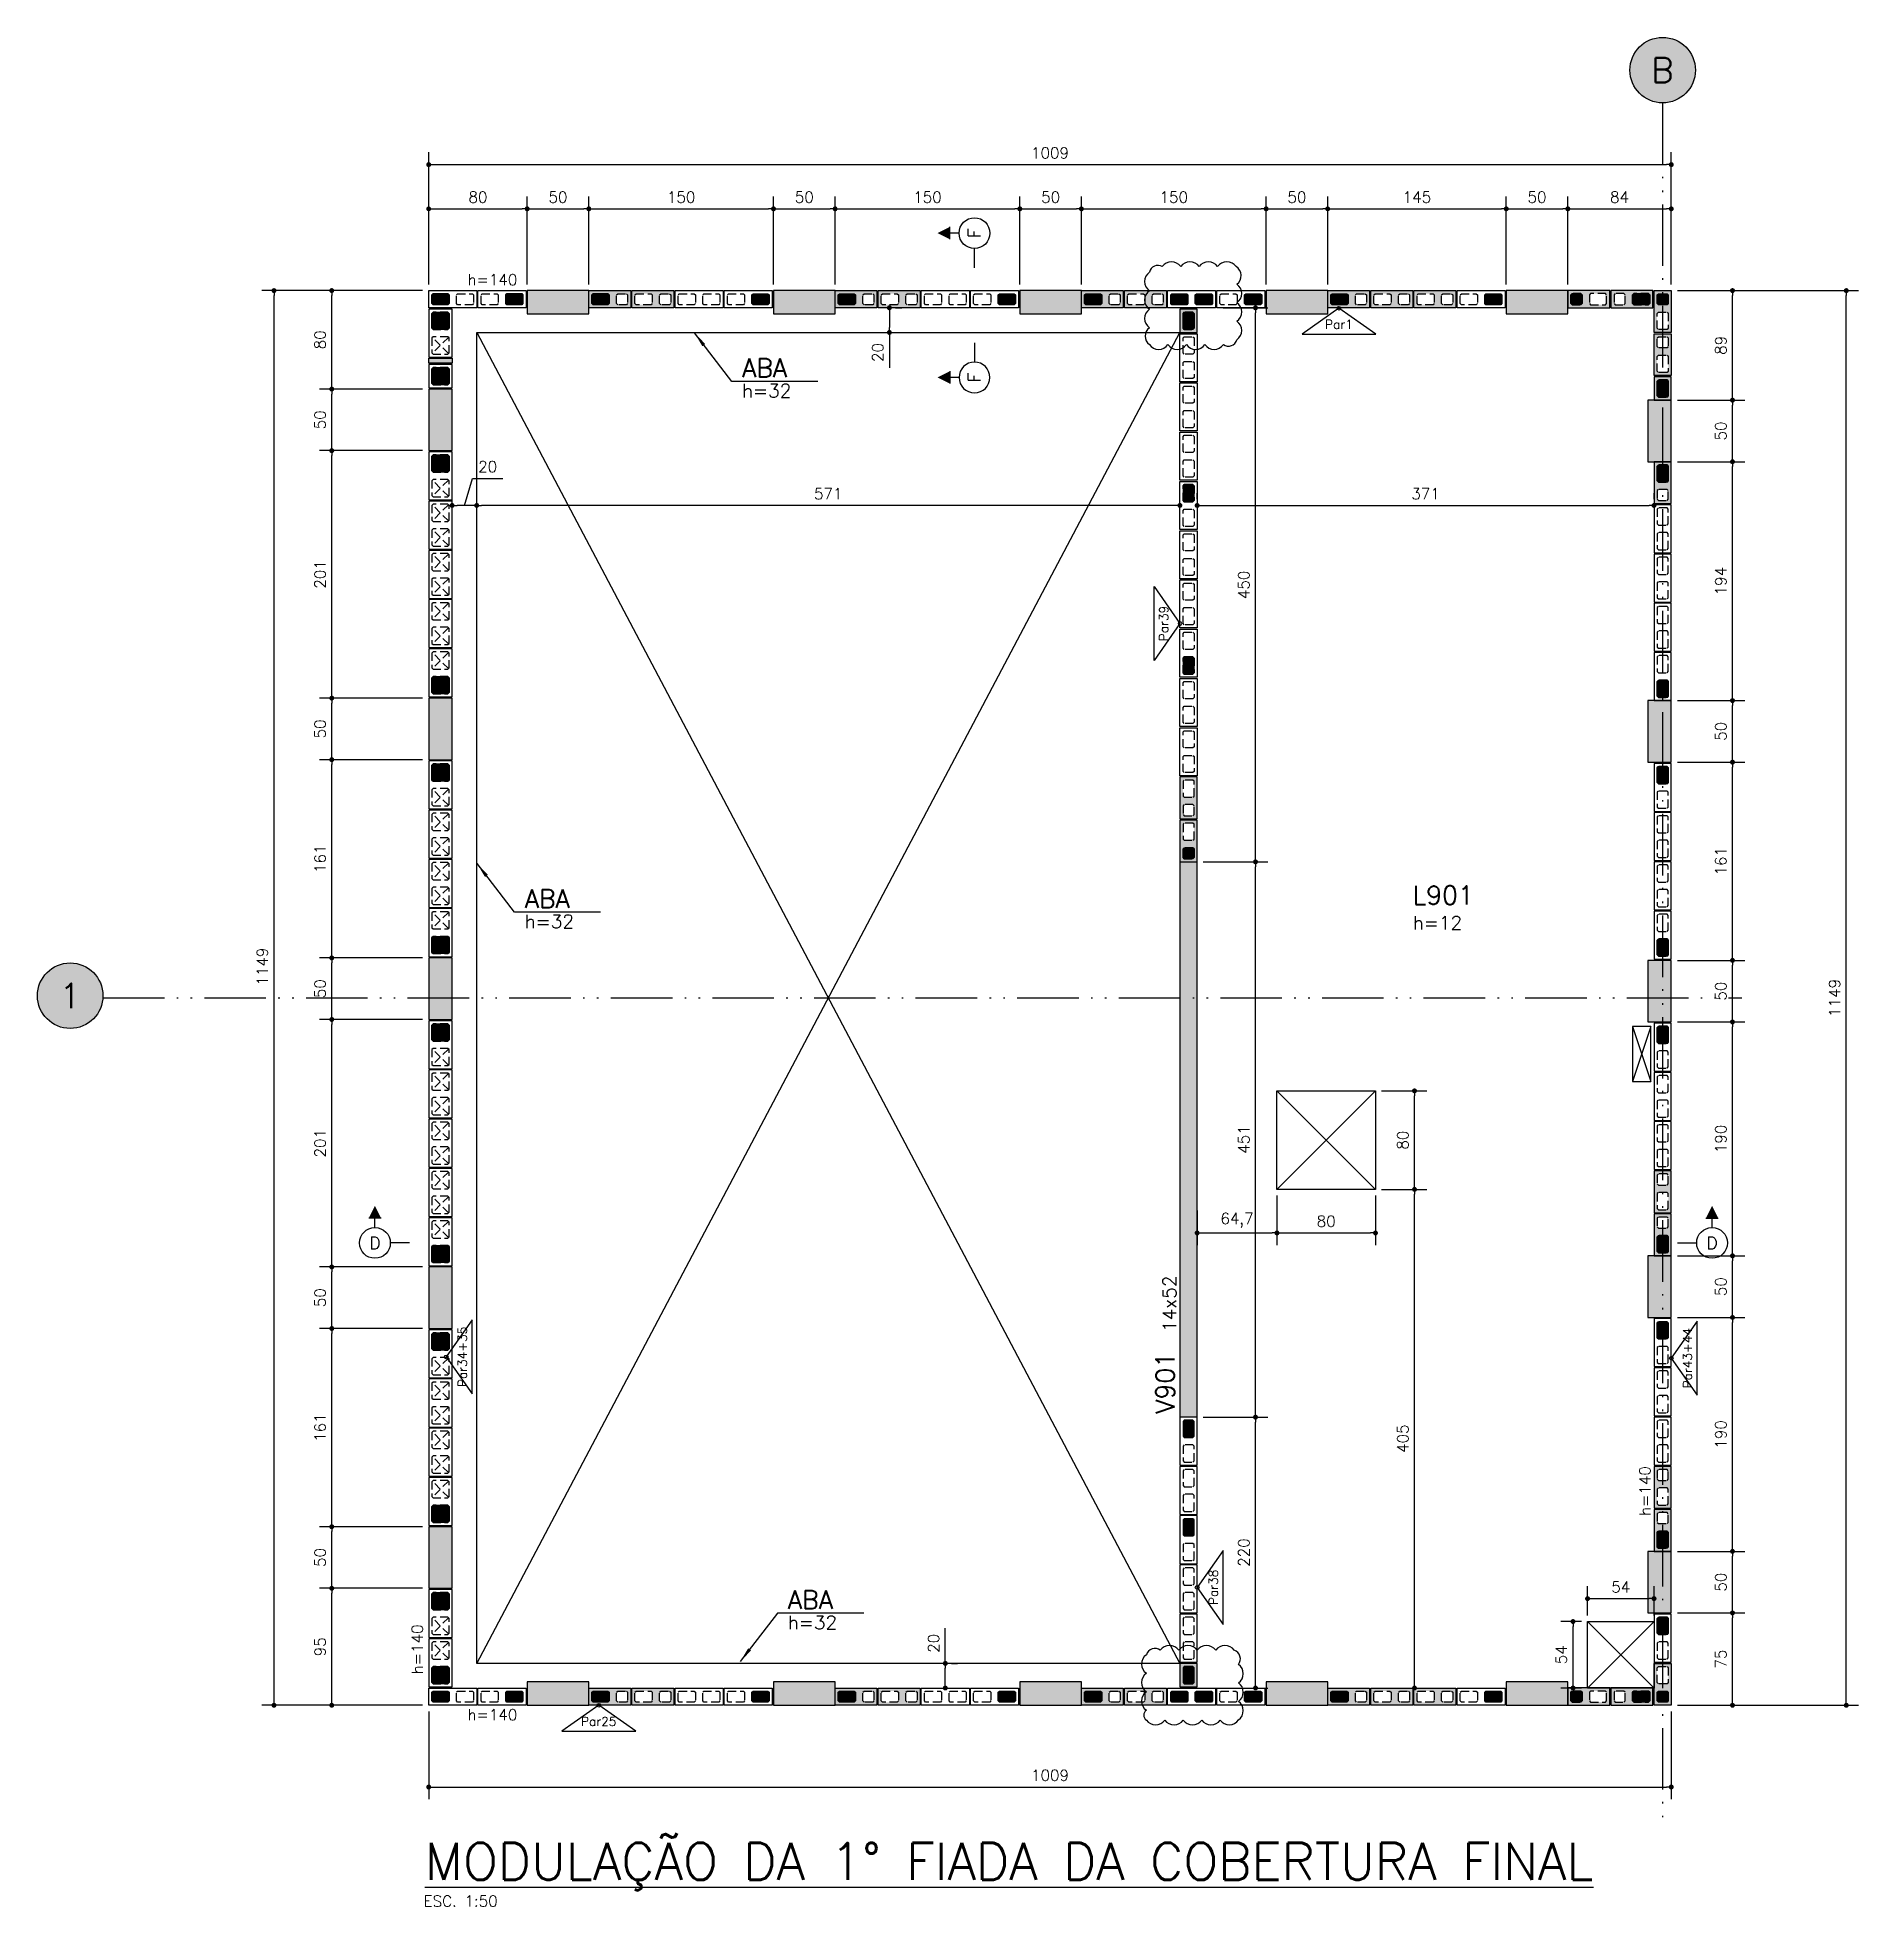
# Model space of a CAD drawing. Extents: x -14651 to 3404, y -4567 to 9231.
# Drawn here: x 1147 to 2626, y 5673 to 7191 of the extents above; entities that cross this region are included whole.
import ezdxf
from ezdxf.enums import TextEntityAlignment as Align

# ---------------------------------------------------------------- set-up
doc = ezdxf.new("R2010")
doc.units = 0
doc.header["$LTSCALE"] = 25
doc.linetypes.add('DASHED2', pattern=[0.375, 0.25, -0.125])
doc.linetypes.add('ESTILO_TQS_0004', pattern=[3.3, 2, -0.4, 0.05, -0.4, 0.05, -0.4])
for name, color, linetype in [('203', 1, 'DASHED2'), ('213', 252, 'Continuous'), ('241', 2, 'Continuous'), ('247', 50, 'Continuous'), ('248', 100, 'Continuous'), ('253', 251, 'Continuous'), ('Arranque', 14, 'Continuous'), ('COTA', 1, 'Continuous'), ('EIXOS', 1, 'ESTILO_TQS_0004'), ('FERRO', 5, 'Continuous'), ('H2', 252, 'Continuous'), ('H3', 253, 'Continuous'), ('H4', 254, 'Continuous'), ('IND-EIXOS', 2, 'Continuous'), ('L-D', 2, 'Continuous'), ('L-N', 4, 'Continuous'), ('LINHA-FINA', 1, 'Continuous'), ('Linha_fina', 1, 'Continuous'), ('Linha_media', 4, 'Continuous'), ('P-D', 2, 'Continuous'), ('PENA_03', 3, 'Continuous'), ('Pena_1', 1, 'Continuous'), ('PENA_6', 6, 'Continuous'), ('PIL-N', 4, 'Continuous'), ('PILARETE', 3, 'Continuous'), ('T4', 6, 'Continuous'), ('TEXT-EIXOS', 3, 'Continuous'), ('TEXTO', 3, 'Continuous'), ('TJANELA', 2, 'Continuous'), ('VIG-D', 2, 'Continuous'), ('VIG-N', 4, 'Continuous'), ('VIGA', 3, 'Continuous')]:
    doc.layers.add(name, color=color, linetype=linetype)
doc.styles.add('COTA', font='romans.shx')
doc.styles.add('ROMANS', font='ROMANS')
doc.styles.get("Standard").update_dxf_attribs({"font": 'romans.shx'})
doc.styles.add('Texto1', font='romans.shx', dxfattribs={"height": 9})
doc.styles.add('Texto4', font='romans.shx', dxfattribs={"height": 30})
doc.dimstyles.new('forma', dxfattribs={"dimscale": 5, "dimtxt": 1.8, "dimasz": 0.8, "dimexe": 2, "dimexo": 1, "dimgap": 1, "dimtad": 1, "dimdec": 1, "dimzin": 9, "dimtxsty": 'COTA', "dimblk1": 'DOT', "dimblk2": 'DOT', "dimsah": 1, "dimcen": 0, "dimdle": 1, "dimclrd": 256, "dimclre": 256, "dimclrt": 2, "dimadec": 0, "dimazin": 0, "dimtfac": 1, "dimtdec": 0, "dimtmove": 0, "dimatfit": 3, "dimfxl": 1, "dimtolj": 1, "dimtzin": 0, "dimarcsym": 0})

msp = doc.modelspace()

# ---------------------------------------------------------------- texts
at = {"layer": 'L-D'}
msp.add_text('h=12', height=11, dxfattribs=at).set_placement((2263.6, 6466.42))
at = {"layer": 'L-N'}
msp.add_text('L901', height=15, dxfattribs=at).set_placement((2263.6, 6486.82))
at = {"layer": 'P-D', "linetype": 'Continuous'}
for p in [(1718.88, 6898.61, 0.02), (1542.39, 6467.52, 0.02), (1756.06, 5898.12, 0.02)]:
    msp.add_text('h=32', height=11, dxfattribs=at).set_placement(p)
at = {"layer": 'PIL-N', "linetype": 'Continuous'}
for p in [(1718.88, 6915.11, 0.02), (1542.39, 6484.02, 0.02), (1756.06, 5914.62, 0.02)]:
    msp.add_text('ABA', height=15, dxfattribs=at).set_placement(p)
at = {"layer": 'T4', "style": 'Texto4'}
msp.add_text('%%UMODULAÇÃO DA 1° FIADA DA COBERTURA FINAL', height=30, dxfattribs=at).set_placement((1461.47, 5694.59))
at = {"layer": 'TEXTO', "color": 2, "style": 'Texto1'}
msp.add_text('ESC. 1:50', height=9, dxfattribs=at).set_placement((1460.36, 5672.86))
at = {"layer": 'TJANELA', "style": 'Texto1'}
for p in [(1516.22, 6989.72), (1516.22, 5824.16)]:
    msp.add_text('h=140', height=9, dxfattribs=at).set_placement(p, align=Align.CENTER)
for p in [(2456.63, 6010.39), (1459.76, 5881.8)]:
    msp.add_text('h=140', height=9, rotation=90, dxfattribs=at).set_placement(p, align=Align.CENTER)
at = {"layer": 'VIG-D', "linetype": 'Continuous'}
msp.add_text('14x52', height=11, rotation=90, dxfattribs=at).set_placement((2071.56, 6139.67, -0.02))
at = {"layer": 'VIG-N', "linetype": 'Continuous'}
msp.add_text('V901', height=15, rotation=90, dxfattribs=at).set_placement((2070.08, 6073.2, -0.02))

# ---------------------------------------------------------------- blocks, each defined once
blk = doc.blocks.new('P3515')
at = {"layer": '248'}
h = blk.add_hatch(color=100, dxfattribs=at)
h.paths.add_polyline_path([(17, 7), (-17, 7), (-17, -7), (17, -7)])
h.paths.add_polyline_path([(-5.5, -3.5), (-6.5, -4.5), (-13.5, -4.5), (-14.5, -3.5), (-14.5, 3.5), (-13.5, 4.5), (-6.5, 4.5), (-5.5, 3.5)], flags=16)
h.paths.add_polyline_path([(0.5, 3.5), (1.5, 4.5), (13.5, 4.5), (14.5, 3.5), (14.5, -3.5), (13.5, -4.5), (1.5, -4.5), (0.5, -3.5)], flags=16)
blk.add_lwpolyline([(-17, -7), (17, -7), (17, 7), (-17, 7), (-17, -7)])
at = {"color": 1, "linetype": 'DASHED2'}
for points in [[(-14.5, -3.5), (-13.5, -4.5), (-6.5, -4.5), (-5.5, -3.5), (-5.5, 3.5), (-6.5, 4.5), (-13.5, 4.5), (-14.5, 3.5), (-14.5, -3.5)], [(0.5, -3.5), (1.5, -4.5), (13.5, -4.5), (14.5, -3.5), (14.5, 3.5), (13.5, 4.5), (1.5, 4.5), (0.5, 3.5), (0.5, -3.5)]]:
    blk.add_lwpolyline(points, dxfattribs=at)
blk = doc.blocks.new('P4015', base_point=(5842102.11612, -8124149.02973))
blk.add_lwpolyline([(5842082.61612, -8124156.02973), (5842121.61612, -8124156.02973), (5842121.61612, -8124142.02973), (5842082.61612, -8124142.02973), (5842082.61612, -8124156.02973)])
at = {"color": 1, "linetype": 'DASHED2'}
for points in [[(5842085.11612, -8124152.52973), (5842086.11612, -8124153.52973), (5842098.11612, -8124153.52973), (5842099.11612, -8124152.52973), (5842099.11612, -8124145.52973), (5842098.11612, -8124144.52973), (5842086.11612, -8124144.52973), (5842085.11612, -8124145.52973), (5842085.11612, -8124152.52973)], [(5842105.11612, -8124152.52973), (5842106.11612, -8124153.52973), (5842118.11612, -8124153.52973), (5842119.11612, -8124152.52973), (5842119.11612, -8124145.52973), (5842118.11612, -8124144.52973), (5842106.11612, -8124144.52973), (5842105.11612, -8124145.52973), (5842105.11612, -8124152.52973)]]:
    blk.add_lwpolyline(points, dxfattribs=at)
blk = doc.blocks.new('P4020')
blk.add_lwpolyline([(-19.5, -9.5), (19.5, -9.5), (19.5, 9.5), (-19.5, 9.5), (-19.5, -9.5)])
at = {"color": 1, "linetype": 'DASHED2'}
for points in [[(-17, -6), (-16, -7), (-4, -7), (-3, -6), (-3, 6), (-4, 7), (-16, 7), (-17, 6), (-17, -6)], [(3, -6), (4, -7), (16, -7), (17, -6), (17, 6), (16, 7), (4, 7), (3, 6), (3, -6)]]:
    blk.add_lwpolyline(points, dxfattribs=at)
at = {"layer": '203', "color": 253}
for p, q in [((-16.5, 6.5), (-3.5, -6.5)), ((-3.5, 6.5), (-16.5, -6.5)), ((16.5, 6.5), (3.5, -6.5)), ((3.5, 6.5), (16.5, -6.5))]:
    blk.add_line(p, q, dxfattribs=at)
blk = doc.blocks.new('GR-1414')
at = {"layer": '213'}
h = blk.add_hatch(color=256, dxfattribs=at)
h.paths.add_polyline_path([(6, -7), (7, -6), (7, 6), (6, 7), (-6, 7), (-7, 6), (-7, -6), (-6, -7)])
h.paths.add_polyline_path([(2, 0, 1), (-2, 0, 1)], flags=16)
at = {"layer": 'Arranque'}
blk.add_hatch(color=256, dxfattribs=at).paths.add_polyline_path([(2, 0, 1), (-2, 0, 1)])
at = {"layer": '213'}
for p, q in [((-7, 6), (-6, 7)), ((-7, -6), (-7, 6)), ((-6, 7), (6, 7)), ((6, 7), (7, 6)), ((7, 6), (7, -6)), ((-6, -7), (-7, -6)), ((6, -7), (-6, -7)), ((7, -6), (6, -7))]:
    blk.add_line(p, q, dxfattribs=at)
at = {"layer": 'FERRO', "linetype": 'Continuous'}
blk.add_circle((0, 0), 2, dxfattribs=at)
blk = doc.blocks.new('GR-1409')
at = {"layer": '213'}
h = blk.add_hatch(color=256, dxfattribs=at)
h.paths.add_polyline_path([(-6, 4.5), (-7, 3.5), (-7, -3.5), (-6, -4.5), (6, -4.5), (7, -3.5), (7, 3.5), (6, 4.5)])
h.paths.add_polyline_path([(-2, 0, 1), (2, 0, 1)], flags=16)
at = {"layer": 'Arranque'}
blk.add_hatch(color=256, dxfattribs=at).paths.add_polyline_path([(-2, 0, 1), (2, 0, 1)])
at = {"layer": '213'}
blk.add_lwpolyline([(-7, 3.5), (-6, 4.5), (6, 4.5), (7, 3.5), (7, -3.5), (6, -4.5), (-6, -4.5), (-7, -3.5), (-7, 3.5)], dxfattribs=at)
at = {"layer": 'FERRO', "linetype": 'Continuous'}
blk.add_circle((0, 0), 2, dxfattribs=at)
blk = doc.blocks.new('GR-0909')
at = {"layer": '213'}
h = blk.add_hatch(color=256, dxfattribs=at)
h.paths.add_polyline_path([(3.5, -4.5), (4.5, -3.5), (4.500001, 3.5), (3.500001, 4.5), (-3.499999, 4.5), (-4.499999, 3.5), (-4.5, -3.5), (-3.5, -4.5)])
h.paths.add_polyline_path([(-2, 0, -1), (2, 0, -1)], flags=16)
at = {"layer": 'Arranque'}
blk.add_hatch(color=256, dxfattribs=at).paths.add_polyline_path([(2, 0, 1), (-2, 0, 1)])
at = {"layer": '213'}
blk.add_lwpolyline([(3.500001, 4.5), (4.500001, 3.5), (4.5, -3.5), (3.5, -4.5), (-3.5, -4.5), (-4.5, -3.5), (-4.499999, 3.5), (-3.499999, 4.5), (3.500001, 4.5)], dxfattribs=at)
at = {"layer": 'FERRO', "linetype": 'Continuous'}
blk.add_circle((0, 0), 2, dxfattribs=at)
blk = doc.blocks.new('P2015')
at = {"layer": '247'}
h = blk.add_hatch(color=50, dxfattribs=at)
h.paths.add_polyline_path([(9.5, 7), (-9.5, 7), (-9.5, -7), (9.5, -7)])
h.paths.add_polyline_path([(6, -4.5), (-6, -4.5), (-7, -3.5), (-7, 3.5), (-6, 4.5), (6, 4.5), (7, 3.5), (7, -3.5)], flags=16)
blk.add_lwpolyline([(-9.5, -7), (9.5, -7), (9.5, 7), (-9.5, 7), (-9.5, -7)])
at = {"color": 1, "linetype": 'DASHED2'}
blk.add_lwpolyline([(-7, -3.5), (-6, -4.5), (6, -4.5), (7, -3.5), (7, 3.5), (6, 4.5), (-6, 4.5), (-7, 3.5), (-7, -3.5)], dxfattribs=at)
blk = doc.blocks.new('ss')
at = {"layer": 'Linha_fina'}
blk.add_solid([(0, 0), (-2.5, -0.29), (-2.5, 0.3)], dxfattribs=at)
blk = doc.blocks.new('seção_esq')
at = {"layer": 'Linha_media'}
for p, q in [((1, 4), (-1, 4)), ((0, 2.5), (0, 4)), ((5.62, 0), (2.5, 0))]:
    blk.add_line(p, q, dxfattribs=at)
blk.add_circle((0, 0), 2.5, dxfattribs=at)
blk.add_solid([(1, 4), (0, 6), (-1, 4)], dxfattribs=at)
blk = doc.blocks.new('seção_dir')
at = {"layer": 'Linha_media'}
for p, q in [((-1, 4), (1, 4)), ((0, 2.5), (0, 4)), ((-5.62, 0), (-2.5, 0))]:
    blk.add_line(p, q, dxfattribs=at)
blk.add_circle((0, 0), 2.5, dxfattribs=at)
blk.add_solid([(-1, 4), (0, 6), (1, 4)], dxfattribs=at)
blk = doc.blocks.new('atrib_seção')
at = {"layer": 'Linha_media', "style": 'ROMANS'}
blk.add_attdef('X', text='', height=2, dxfattribs=at).set_placement((0, 0), align=Align.MIDDLE)
blk = doc.blocks.new('A$Ce1523cc0')
at = {"layer": 'H4'}
h = blk.add_hatch(color=256, dxfattribs=at)
edge = h.paths.add_edge_path()
edge.add_arc((2776.1, -214.9), 26.6, 0, 360)
h = blk.add_hatch(color=256, dxfattribs=at)
edge = h.paths.add_edge_path()
edge.add_arc((1483, -966.7), 26.6, 0, 360)
at = {"layer": 'EIXOS'}
for p, q in [((2776.1, -241.5), (2776.1, -1638.2)), ((1509.5, -968.5), (2840.4, -968.5))]:
    blk.add_line(p, q, dxfattribs=at)
at = {"layer": 'IND-EIXOS'}
for centre in [(2776.1, -214.9), (1483, -966.7)]:
    blk.add_circle(centre, 26.6, dxfattribs=at)
at = {"layer": 'TEXT-EIXOS'}
for s, p in [('B', (2776, -214.9)), ('1', (1483, -966.7))]:
    blk.add_text(s, height=20, dxfattribs=at).set_placement(p, align=Align.MIDDLE_CENTER)
blk = doc.blocks.new('_IDNPAR_2')
at = {"color": 3}
blk.add_lwpolyline([(1, -0.7), (0, 0), (-1, -0.7)], close=True, dxfattribs=at)
blk.add_circle((0, 0), 0.05, dxfattribs=at)
at = {"layer": '247', "color": 2, "style": 'COTA', "flags": 8}
blk.add_attdef('ID', text='', height=0.24, dxfattribs=at).set_placement((0, -0.438), align=Align.MIDDLE_CENTER)
blk = doc.blocks.new('_Dot')
at = {"color": 0, "linetype": 'ByBlock', "lineweight": -2}
blk.add_line((-0.5, 0), (-1, 0), dxfattribs=at)
at = {"color": 0, "linetype": 'ByBlock', "const_width": 0.5}
blk.add_lwpolyline([(-0.25, 0, 1), (0.25, 0, 1)], format="xyb", close=True, dxfattribs=at)
blk = doc.blocks.new('*D70')
at = {"layer": 'COTA', "lineweight": -2, "transparency": 16777216}
for p, q in [((1459.5, 6985.4), (1328.9, 6985.4)), ((1338.9, 5840.4), (1338.9, 6981.4)), ((1459.5, 5836.4), (1328.9, 5836.4))]:
    blk.add_line(p, q, dxfattribs=at)
at = {"layer": 'Defpoints', "color": 0, "transparency": 16777216}
for p in [(1338.9, 6985.4), (1464.5, 6985.4), (1464.5, 5836.4)]:
    blk.add_point(p, dxfattribs=at)
at = {"layer": 'COTA', "lineweight": -2, "transparency": 16777216, "xscale": 4, "yscale": 4, "zscale": 4}
for p, rotation in [((1338.9, 6985.4), 90), ((1338.9, 5836.4), 270)]:
    blk.add_blockref('_Dot', p, dxfattribs=dict(at, rotation=rotation))
at = {"layer": 'COTA', "color": 2, "transparency": 16777216, "insert": (1329.4, 6436.3), "char_height": 9, "attachment_point": 5, "rotation": 90, "style": 'COTA'}
blk.add_mtext('\\A1;1149 ', dxfattribs=at)
blk = doc.blocks.new('*D71')
at = {"layer": 'COTA', "lineweight": -2, "transparency": 16777216}
for p, q in [((1464.5, 6990.4), (1464.5, 7097.7)), ((2473.5, 6990.4), (2473.5, 7097.7)), ((1468.5, 7087.7), (2469.5, 7087.7))]:
    blk.add_line(p, q, dxfattribs=at)
at = {"layer": 'Defpoints', "color": 0, "transparency": 16777216}
for p in [(2473.5, 7087.7), (1464.5, 6985.4), (2473.5, 6985.4)]:
    blk.add_point(p, dxfattribs=at)
at = {"layer": 'COTA', "lineweight": -2, "transparency": 16777216, "xscale": 4, "yscale": 4, "zscale": 4, "rotation": 180}
blk.add_blockref('_Dot', (1464.5, 7087.7), dxfattribs=at)
at = {"layer": 'COTA', "lineweight": -2, "transparency": 16777216, "xscale": 4, "yscale": 4, "zscale": 4}
blk.add_blockref('_Dot', (2473.5, 7087.7), dxfattribs=at)
at = {"layer": 'COTA', "color": 2, "transparency": 16777216, "insert": (1969, 7097.2), "char_height": 9, "attachment_point": 5, "style": 'COTA'}
blk.add_mtext('\\A1;1009 ', dxfattribs=at)
blk = doc.blocks.new('*D72')
at = {"layer": 'COTA', "lineweight": -2, "transparency": 16777216}
for p, q in [((2478.5, 6985.4), (2625.6, 6985.4)), ((2615.6, 5840.4), (2615.6, 6981.4)), ((2478.5, 5836.4), (2625.6, 5836.4))]:
    blk.add_line(p, q, dxfattribs=at)
at = {"layer": 'Defpoints', "color": 0, "transparency": 16777216}
for p in [(2473.5, 6985.4), (2615.6, 6985.4), (2473.5, 5836.4)]:
    blk.add_point(p, dxfattribs=at)
at = {"layer": 'COTA', "lineweight": -2, "transparency": 16777216, "xscale": 4, "yscale": 4, "zscale": 4}
for p, rotation in [((2615.6, 6985.4), 90), ((2615.6, 5836.4), 270)]:
    blk.add_blockref('_Dot', p, dxfattribs=dict(at, rotation=rotation))
at = {"layer": 'COTA', "color": 2, "transparency": 16777216, "insert": (2606.1, 6410.9), "char_height": 9, "attachment_point": 5, "rotation": 90, "style": 'COTA'}
blk.add_mtext('\\A1;1149 ', dxfattribs=at)
blk = doc.blocks.new('*D73')
at = {"layer": 'COTA', "lineweight": -2, "transparency": 16777216}
for p, q in [((1464.5, 5831.4), (1464.5, 5760)), ((2473.5, 5831.4), (2473.5, 5760)), ((1468.5, 5770), (2469.5, 5770))]:
    blk.add_line(p, q, dxfattribs=at)
at = {"layer": 'Defpoints', "color": 0, "transparency": 16777216}
for p in [(1464.5, 5836.4), (2473.5, 5836.4), (2473.5, 5770)]:
    blk.add_point(p, dxfattribs=at)
at = {"layer": 'COTA', "lineweight": -2, "transparency": 16777216, "xscale": 4, "yscale": 4, "zscale": 4, "rotation": 180}
blk.add_blockref('_Dot', (1464.5, 5770), dxfattribs=at)
at = {"layer": 'COTA', "lineweight": -2, "transparency": 16777216, "xscale": 4, "yscale": 4, "zscale": 4}
blk.add_blockref('_Dot', (2473.5, 5770), dxfattribs=at)
at = {"layer": 'COTA', "color": 2, "transparency": 16777216, "insert": (1969, 5779.5), "char_height": 9, "attachment_point": 5, "style": 'COTA'}
blk.add_mtext('\\A1;1009 ', dxfattribs=at)
blk = doc.blocks.new('*D74')
at = {"layer": 'COTA', "lineweight": -2, "transparency": 16777216}
for p, q in [((2093.5, 6070.4), (2145.9, 6070.4)), ((2135.9, 5854.4), (2135.9, 6066.4)), ((2095.7, 5850.4), (2145.9, 5850.4))]:
    blk.add_line(p, q, dxfattribs=at)
at = {"layer": 'Defpoints', "color": 0, "transparency": 16777216}
for p in [(2088.5, 6070.4), (2135.9, 6070.4), (2090.7, 5850.4)]:
    blk.add_point(p, dxfattribs=at)
at = {"layer": 'COTA', "lineweight": -2, "transparency": 16777216, "xscale": 4, "yscale": 4, "zscale": 4}
for p, rotation in [((2135.9, 6070.4), 90), ((2135.9, 5850.4), 270)]:
    blk.add_blockref('_Dot', p, dxfattribs=dict(at, rotation=rotation))
at = {"layer": 'COTA', "color": 2, "transparency": 16777216, "insert": (2126.4, 5960.4), "char_height": 9, "attachment_point": 5, "rotation": 90, "style": 'COTA'}
blk.add_mtext('\\A1;220 ', dxfattribs=at)
blk = doc.blocks.new('*D75')
at = {"layer": 'COTA', "lineweight": -2, "transparency": 16777216}
for p, q in [((2093.5, 6521.4), (2145.9, 6521.4)), ((2135.9, 6074.4), (2135.9, 6517.4)), ((2093.5, 6070.4), (2145.9, 6070.4))]:
    blk.add_line(p, q, dxfattribs=at)
at = {"layer": 'Defpoints', "color": 0, "transparency": 16777216}
for p in [(2088.5, 6521.4), (2135.9, 6521.4), (2088.5, 6070.4)]:
    blk.add_point(p, dxfattribs=at)
at = {"layer": 'COTA', "lineweight": -2, "transparency": 16777216, "xscale": 4, "yscale": 4, "zscale": 4}
for p, rotation in [((2135.9, 6521.4), 90), ((2135.9, 6070.4), 270)]:
    blk.add_blockref('_Dot', p, dxfattribs=dict(at, rotation=rotation))
at = {"layer": 'COTA', "color": 2, "transparency": 16777216, "insert": (2126.4, 6295.9), "char_height": 9, "attachment_point": 5, "rotation": 90, "style": 'COTA'}
blk.add_mtext('\\A1;451 ', dxfattribs=at)
blk = doc.blocks.new('*D76')
at = {"layer": 'COTA', "lineweight": -2, "transparency": 16777216}
for p, q in [((2109.5, 6971.4), (2145.9, 6971.4)), ((2135.9, 6525.4), (2135.9, 6967.4)), ((2093.5, 6521.4), (2145.9, 6521.4))]:
    blk.add_line(p, q, dxfattribs=at)
at = {"layer": 'Defpoints', "color": 0, "transparency": 16777216}
for p in [(2104.5, 6971.4), (2135.9, 6971.4), (2088.5, 6521.4)]:
    blk.add_point(p, dxfattribs=at)
at = {"layer": 'COTA', "lineweight": -2, "transparency": 16777216, "xscale": 4, "yscale": 4, "zscale": 4}
for p, rotation in [((2135.9, 6971.4), 90), ((2135.9, 6521.4), 270)]:
    blk.add_blockref('_Dot', p, dxfattribs=dict(at, rotation=rotation))
at = {"layer": 'COTA', "color": 2, "transparency": 16777216, "insert": (2126.4, 6746.4), "char_height": 9, "attachment_point": 5, "rotation": 90, "style": 'COTA'}
blk.add_mtext('\\A1;450 ', dxfattribs=at)
blk = doc.blocks.new('*D77')
at = {"layer": 'COTA', "lineweight": -2, "transparency": 16777216}
for p, q in [((2153.3, 6250.4), (2153.3, 6210)), ((2088.5, 6238.2), (2088.5, 6210)), ((2092.5, 6220), (2149.3, 6220))]:
    blk.add_line(p, q, dxfattribs=at)
at = {"layer": 'Defpoints', "color": 0, "transparency": 16777216}
for p in [(2153.3, 6255.4), (2088.5, 6243.2), (2153.3, 6220)]:
    blk.add_point(p, dxfattribs=at)
at = {"layer": 'COTA', "lineweight": -2, "transparency": 16777216, "xscale": 4, "yscale": 4, "zscale": 4, "rotation": 180}
blk.add_blockref('_Dot', (2088.5, 6220), dxfattribs=at)
at = {"layer": 'COTA', "lineweight": -2, "transparency": 16777216, "xscale": 4, "yscale": 4, "zscale": 4}
blk.add_blockref('_Dot', (2153.3, 6220), dxfattribs=at)
at = {"layer": 'COTA', "color": 2, "transparency": 16777216, "insert": (2120.9, 6230.4), "char_height": 9, "attachment_point": 5, "style": 'COTA'}
blk.add_mtext('\\A1;64,7 ', dxfattribs=at)
blk = doc.blocks.new('*D78')
at = {"layer": 'COTA', "lineweight": -2, "transparency": 16777216}
for p, q in [((2153.3, 6250.4), (2153.3, 6210)), ((2233.3, 6250.4), (2233.3, 6210)), ((2157.3, 6220), (2229.3, 6220))]:
    blk.add_line(p, q, dxfattribs=at)
at = {"layer": 'Defpoints', "color": 0, "transparency": 16777216}
for p in [(2153.3, 6255.4), (2233.3, 6255.4), (2233.3, 6220)]:
    blk.add_point(p, dxfattribs=at)
at = {"layer": 'COTA', "lineweight": -2, "transparency": 16777216, "xscale": 4, "yscale": 4, "zscale": 4, "rotation": 180}
blk.add_blockref('_Dot', (2153.3, 6220), dxfattribs=at)
at = {"layer": 'COTA', "lineweight": -2, "transparency": 16777216, "xscale": 4, "yscale": 4, "zscale": 4}
blk.add_blockref('_Dot', (2233.3, 6220), dxfattribs=at)
at = {"layer": 'COTA', "color": 2, "transparency": 16777216, "insert": (2193.3, 6229.5), "char_height": 9, "attachment_point": 5, "style": 'COTA'}
blk.add_mtext('\\A1;80 ', dxfattribs=at)
blk = doc.blocks.new('*D79')
at = {"layer": 'COTA', "lineweight": -2, "transparency": 16777216}
for p, q in [((2238.3, 6255.4), (2275, 6255.4)), ((2265, 5854.4), (2265, 6251.4)), ((2249, 5850.4), (2275, 5850.4))]:
    blk.add_line(p, q, dxfattribs=at)
at = {"layer": 'Defpoints', "color": 0, "transparency": 16777216}
for p in [(2233.3, 6255.4), (2265, 6255.4), (2244, 5850.4)]:
    blk.add_point(p, dxfattribs=at)
at = {"layer": 'COTA', "lineweight": -2, "transparency": 16777216, "xscale": 4, "yscale": 4, "zscale": 4}
for p, rotation in [((2265, 6255.4), 90), ((2265, 5850.4), 270)]:
    blk.add_blockref('_Dot', p, dxfattribs=dict(at, rotation=rotation))
at = {"layer": 'COTA', "color": 2, "transparency": 16777216, "insert": (2255.5, 6052.9), "char_height": 9, "attachment_point": 5, "rotation": 90, "style": 'COTA'}
blk.add_mtext('\\A1;405 ', dxfattribs=at)
blk = doc.blocks.new('*D80')
at = {"layer": 'COTA', "lineweight": -2, "transparency": 16777216}
for p, q in [((2238.3, 6335.4), (2275, 6335.4)), ((2265, 6259.4), (2265, 6331.4)), ((2238.3, 6255.4), (2275, 6255.4))]:
    blk.add_line(p, q, dxfattribs=at)
at = {"layer": 'Defpoints', "color": 0, "transparency": 16777216}
for p in [(2233.3, 6335.4), (2265, 6335.4), (2233.3, 6255.4)]:
    blk.add_point(p, dxfattribs=at)
at = {"layer": 'COTA', "lineweight": -2, "transparency": 16777216, "xscale": 4, "yscale": 4, "zscale": 4}
for p, rotation in [((2265, 6335.4), 90), ((2265, 6255.4), 270)]:
    blk.add_blockref('_Dot', p, dxfattribs=dict(at, rotation=rotation))
at = {"layer": 'COTA', "color": 2, "transparency": 16777216, "insert": (2255.5, 6295.4), "char_height": 9, "attachment_point": 5, "rotation": 90, "style": 'COTA'}
blk.add_mtext('\\A1;80 ', dxfattribs=at)
blk = doc.blocks.new('*D81')
at = {"layer": 'COTA', "lineweight": -2, "transparency": 16777216}
for p, q in [((2400.5, 5904.4), (2383.7, 5904.4)), ((2393.7, 5854.4), (2393.7, 5900.4)), ((2400.5, 5850.4), (2383.7, 5850.4))]:
    blk.add_line(p, q, dxfattribs=at)
at = {"layer": 'Defpoints', "color": 0, "transparency": 16777216}
for p in [(2393.7, 5904.4), (2405.5, 5904.4), (2405.5, 5850.4)]:
    blk.add_point(p, dxfattribs=at)
at = {"layer": 'COTA', "lineweight": -2, "transparency": 16777216, "xscale": 4, "yscale": 4, "zscale": 4}
for p, rotation in [((2393.7, 5904.4), 90), ((2393.7, 5850.4), 270)]:
    blk.add_blockref('_Dot', p, dxfattribs=dict(at, rotation=rotation))
at = {"layer": 'COTA', "color": 2, "transparency": 16777216, "insert": (2384.2, 5877.4), "char_height": 9, "attachment_point": 5, "rotation": 90, "style": 'COTA'}
blk.add_mtext('\\A1;54 ', dxfattribs=at)
blk = doc.blocks.new('*D82')
at = {"layer": 'COTA', "lineweight": -2, "transparency": 16777216}
for p, q in [((2405.5, 5909.4), (2405.5, 5933)), ((2409.5, 5923), (2455.5, 5923)), ((2459.5, 5909.4), (2459.5, 5933))]:
    blk.add_line(p, q, dxfattribs=at)
at = {"layer": 'Defpoints', "color": 0, "transparency": 16777216}
for p in [(2459.5, 5923), (2405.5, 5904.4), (2459.5, 5904.4)]:
    blk.add_point(p, dxfattribs=at)
at = {"layer": 'COTA', "lineweight": -2, "transparency": 16777216, "xscale": 4, "yscale": 4, "zscale": 4, "rotation": 180}
blk.add_blockref('_Dot', (2405.5, 5923), dxfattribs=at)
at = {"layer": 'COTA', "lineweight": -2, "transparency": 16777216, "xscale": 4, "yscale": 4, "zscale": 4}
blk.add_blockref('_Dot', (2459.5, 5923), dxfattribs=at)
at = {"layer": 'COTA', "color": 2, "transparency": 16777216, "insert": (2432.5, 5932.5), "char_height": 9, "attachment_point": 5, "style": 'COTA'}
blk.add_mtext('\\A1;54 ', dxfattribs=at)
blk = doc.blocks.new('*D83')
at = {"layer": 'COTA', "lineweight": -2, "transparency": 16777216}
for p, q in [((1843.6, 6971.4), (1848.6, 6971.4)), ((1838.6, 6967.4), (1838.6, 6955.4)), ((1838.6, 6951.4), (1838.6, 6922.8)), ((1843.6, 6951.4), (1848.6, 6951.4))]:
    blk.add_line(p, q, dxfattribs=at)
at = {"layer": 'Defpoints', "color": 0, "transparency": 16777216}
for p in [(1838.6, 6971.4), (1838.6, 6951.4), (1838.6, 6951.4)]:
    blk.add_point(p, dxfattribs=at)
at = {"layer": 'COTA', "lineweight": -2, "transparency": 16777216, "xscale": 4, "yscale": 4, "zscale": 4}
for p, rotation in [((1838.6, 6971.4), 90), ((1838.6, 6951.4), 270)]:
    blk.add_blockref('_Dot', p, dxfattribs=dict(at, rotation=rotation))
at = {"layer": 'COTA', "color": 2, "transparency": 16777216, "insert": (1829.1, 6935.1), "char_height": 9, "attachment_point": 5, "rotation": 90, "style": 'COTA'}
blk.add_mtext('\\A1;20 ', dxfattribs=at)
blk = doc.blocks.new('*D84')
at = {"layer": 'COTA', "lineweight": -2, "transparency": 16777216}
for p, q in [((1884, 5870.4), (1884, 5899)), ((1884, 5854.4), (1884, 5866.4)), ((1889, 5870.4), (1894, 5870.4)), ((1889, 5850.4), (1894, 5850.4))]:
    blk.add_line(p, q, dxfattribs=at)
at = {"layer": 'Defpoints', "color": 0, "transparency": 16777216}
for p in [(1884, 5870.4), (1884, 5870.4), (1884, 5850.4)]:
    blk.add_point(p, dxfattribs=at)
at = {"layer": 'COTA', "lineweight": -2, "transparency": 16777216, "xscale": 4, "yscale": 4, "zscale": 4}
for p, rotation in [((1884, 5870.4), 90), ((1884, 5850.4), 270)]:
    blk.add_blockref('_Dot', p, dxfattribs=dict(at, rotation=rotation))
at = {"layer": 'COTA', "color": 2, "transparency": 16777216, "insert": (1874.5, 5886.7), "char_height": 9, "attachment_point": 5, "rotation": 90, "style": 'COTA'}
blk.add_mtext('\\A1;20 ', dxfattribs=at)
blk = doc.blocks.new('*D85')
at = {"layer": 'COTA', "lineweight": -2, "transparency": 16777216}
for p, q in [((2088.5, 6815.9), (2088.5, 6820.9)), ((2459.5, 6815.9), (2459.5, 6820.9)), ((2092.5, 6810.9), (2455.5, 6810.9))]:
    blk.add_line(p, q, dxfattribs=at)
at = {"layer": 'Defpoints', "color": 0, "transparency": 16777216}
for p in [(2088.5, 6810.9), (2459.5, 6810.9), (2459.5, 6810.9)]:
    blk.add_point(p, dxfattribs=at)
at = {"layer": 'COTA', "lineweight": -2, "transparency": 16777216, "xscale": 4, "yscale": 4, "zscale": 4, "rotation": 180}
blk.add_blockref('_Dot', (2088.5, 6810.9), dxfattribs=at)
at = {"layer": 'COTA', "lineweight": -2, "transparency": 16777216, "xscale": 4, "yscale": 4, "zscale": 4}
blk.add_blockref('_Dot', (2459.5, 6810.9), dxfattribs=at)
at = {"layer": 'COTA', "color": 2, "transparency": 16777216, "insert": (2274, 6820.4), "char_height": 9, "attachment_point": 5, "style": 'COTA'}
blk.add_mtext('\\A1;371 ', dxfattribs=at)
blk = doc.blocks.new('*D121')
at = {"layer": 'COTA', "lineweight": -2, "transparency": 16777216}
for p, q in [((1503.5, 6783.9), (1503.5, 6820.9)), ((2074.5, 6796.4), (2074.5, 6820.9)), ((2070.5, 6810.9), (1507.5, 6810.9))]:
    blk.add_line(p, q, dxfattribs=at)
at = {"layer": 'Defpoints', "color": 0, "transparency": 16777216}
for p in [(1503.5, 6810.9), (2074.5, 6791.4), (1503.5, 6778.9)]:
    blk.add_point(p, dxfattribs=at)
at = {"layer": 'COTA', "lineweight": -2, "transparency": 16777216, "xscale": 4, "yscale": 4, "zscale": 4, "rotation": 180}
blk.add_blockref('_Dot', (1503.5, 6810.9), dxfattribs=at)
at = {"layer": 'COTA', "lineweight": -2, "transparency": 16777216, "xscale": 4, "yscale": 4, "zscale": 4}
blk.add_blockref('_Dot', (2074.5, 6810.9), dxfattribs=at)
at = {"layer": 'COTA', "color": 2, "transparency": 16777216, "insert": (1789, 6820.4), "char_height": 9, "attachment_point": 5, "style": 'COTA'}
blk.add_mtext('\\A1;571 ', dxfattribs=at)
blk = doc.blocks.new('*D122')
at = {"layer": 'COTA', "lineweight": -2, "transparency": 16777216}
for p, q in [((1493.5, 6810.9), (1500.1, 6832.9)), ((1500.1, 6832.9), (1524.7, 6832.9)), ((1483.5, 6765.8), (1483.5, 6820.9)), ((1503.5, 6801.8), (1503.5, 6820.9)), ((1499.5, 6810.9), (1487.5, 6810.9))]:
    blk.add_line(p, q, dxfattribs=at)
at = {"layer": 'Defpoints', "color": 0, "transparency": 16777216}
for p in [(1483.5, 6810.9), (1503.5, 6796.8), (1483.5, 6760.8)]:
    blk.add_point(p, dxfattribs=at)
at = {"layer": 'COTA', "lineweight": -2, "transparency": 16777216, "xscale": 4, "yscale": 4, "zscale": 4, "rotation": 180}
blk.add_blockref('_Dot', (1483.5, 6810.9), dxfattribs=at)
at = {"layer": 'COTA', "lineweight": -2, "transparency": 16777216, "xscale": 4, "yscale": 4, "zscale": 4}
blk.add_blockref('_Dot', (1503.5, 6810.9), dxfattribs=at)
at = {"layer": 'COTA', "color": 2, "transparency": 16777216, "insert": (1512.4, 6842.4), "char_height": 9, "attachment_point": 5, "style": 'COTA'}
blk.add_mtext('\\A1;20 ', dxfattribs=at)
blk = doc.blocks.new('*D123')
at = {"layer": 'COTA', "lineweight": -2, "transparency": 16777216}
for p, q in [((1464.5, 6990.4), (1464.5, 7061.8)), ((1544.5, 6990.4), (1544.5, 7061.8)), ((1468.5, 7051.8), (1540.5, 7051.8))]:
    blk.add_line(p, q, dxfattribs=at)
at = {"layer": 'Defpoints', "color": 0, "transparency": 16777216}
for p in [(1544.5, 7051.8), (1464.5, 6985.4), (1544.5, 6985.4)]:
    blk.add_point(p, dxfattribs=at)
at = {"layer": 'COTA', "lineweight": -2, "transparency": 16777216, "xscale": 4, "yscale": 4, "zscale": 4, "rotation": 180}
blk.add_blockref('_Dot', (1464.5, 7051.8), dxfattribs=at)
at = {"layer": 'COTA', "lineweight": -2, "transparency": 16777216, "xscale": 4, "yscale": 4, "zscale": 4}
blk.add_blockref('_Dot', (1544.5, 7051.8), dxfattribs=at)
at = {"layer": 'COTA', "color": 2, "transparency": 16777216, "insert": (1504.5, 7061.3), "char_height": 9, "attachment_point": 5, "style": 'COTA'}
blk.add_mtext('\\A1;80 ', dxfattribs=at)
blk = doc.blocks.new('*D124')
at = {"layer": 'COTA', "lineweight": -2, "transparency": 16777216}
for p, q in [((1544.5, 6990.4), (1544.5, 7061.8)), ((1594.5, 6990.4), (1594.5, 7061.8)), ((1548.5, 7051.8), (1590.5, 7051.8))]:
    blk.add_line(p, q, dxfattribs=at)
at = {"layer": 'Defpoints', "color": 0, "transparency": 16777216}
for p in [(1594.5, 7051.8), (1544.5, 6985.4), (1594.5, 6985.4)]:
    blk.add_point(p, dxfattribs=at)
at = {"layer": 'COTA', "lineweight": -2, "transparency": 16777216, "xscale": 4, "yscale": 4, "zscale": 4, "rotation": 180}
blk.add_blockref('_Dot', (1544.5, 7051.8), dxfattribs=at)
at = {"layer": 'COTA', "lineweight": -2, "transparency": 16777216, "xscale": 4, "yscale": 4, "zscale": 4}
blk.add_blockref('_Dot', (1594.5, 7051.8), dxfattribs=at)
at = {"layer": 'COTA', "color": 2, "transparency": 16777216, "insert": (1569.5, 7061.3), "char_height": 9, "attachment_point": 5, "style": 'COTA'}
blk.add_mtext('\\A1;50 ', dxfattribs=at)
blk = doc.blocks.new('*D125')
at = {"layer": 'COTA', "lineweight": -2, "transparency": 16777216}
for p, q in [((1594.5, 6990.4), (1594.5, 7061.8)), ((1744.5, 6990.4), (1744.5, 7061.8)), ((1598.5, 7051.8), (1740.5, 7051.8))]:
    blk.add_line(p, q, dxfattribs=at)
at = {"layer": 'Defpoints', "color": 0, "transparency": 16777216}
for p in [(1744.5, 7051.8), (1594.5, 6985.4), (1744.5, 6985.4)]:
    blk.add_point(p, dxfattribs=at)
at = {"layer": 'COTA', "lineweight": -2, "transparency": 16777216, "xscale": 4, "yscale": 4, "zscale": 4, "rotation": 180}
blk.add_blockref('_Dot', (1594.5, 7051.8), dxfattribs=at)
at = {"layer": 'COTA', "lineweight": -2, "transparency": 16777216, "xscale": 4, "yscale": 4, "zscale": 4}
blk.add_blockref('_Dot', (1744.5, 7051.8), dxfattribs=at)
at = {"layer": 'COTA', "color": 2, "transparency": 16777216, "insert": (1669.5, 7061.3), "char_height": 9, "attachment_point": 5, "style": 'COTA'}
blk.add_mtext('\\A1;150 ', dxfattribs=at)
blk = doc.blocks.new('*D126')
at = {"layer": 'COTA', "lineweight": -2, "transparency": 16777216}
for p, q in [((1744.5, 6990.4), (1744.5, 7061.8)), ((1794.5, 6990.4), (1794.5, 7061.8)), ((1748.5, 7051.8), (1790.5, 7051.8))]:
    blk.add_line(p, q, dxfattribs=at)
at = {"layer": 'Defpoints', "color": 0, "transparency": 16777216}
for p in [(1794.5, 7051.8), (1744.5, 6985.4), (1794.5, 6985.4)]:
    blk.add_point(p, dxfattribs=at)
at = {"layer": 'COTA', "lineweight": -2, "transparency": 16777216, "xscale": 4, "yscale": 4, "zscale": 4, "rotation": 180}
blk.add_blockref('_Dot', (1744.5, 7051.8), dxfattribs=at)
at = {"layer": 'COTA', "lineweight": -2, "transparency": 16777216, "xscale": 4, "yscale": 4, "zscale": 4}
blk.add_blockref('_Dot', (1794.5, 7051.8), dxfattribs=at)
at = {"layer": 'COTA', "color": 2, "transparency": 16777216, "insert": (1769.5, 7061.3), "char_height": 9, "attachment_point": 5, "style": 'COTA'}
blk.add_mtext('\\A1;50 ', dxfattribs=at)
blk = doc.blocks.new('*D127')
at = {"layer": 'COTA', "lineweight": -2, "transparency": 16777216}
for p, q in [((1794.5, 6990.4), (1794.5, 7061.8)), ((1944.5, 6990.4), (1944.5, 7061.8)), ((1798.5, 7051.8), (1940.5, 7051.8))]:
    blk.add_line(p, q, dxfattribs=at)
at = {"layer": 'Defpoints', "color": 0, "transparency": 16777216}
for p in [(1944.5, 7051.8), (1794.5, 6985.4), (1944.5, 6985.4)]:
    blk.add_point(p, dxfattribs=at)
at = {"layer": 'COTA', "lineweight": -2, "transparency": 16777216, "xscale": 4, "yscale": 4, "zscale": 4, "rotation": 180}
blk.add_blockref('_Dot', (1794.5, 7051.8), dxfattribs=at)
at = {"layer": 'COTA', "lineweight": -2, "transparency": 16777216, "xscale": 4, "yscale": 4, "zscale": 4}
blk.add_blockref('_Dot', (1944.5, 7051.8), dxfattribs=at)
at = {"layer": 'COTA', "color": 2, "transparency": 16777216, "insert": (1869.5, 7061.3), "char_height": 9, "attachment_point": 5, "style": 'COTA'}
blk.add_mtext('\\A1;150 ', dxfattribs=at)
blk = doc.blocks.new('*D128')
at = {"layer": 'COTA', "lineweight": -2, "transparency": 16777216}
for p, q in [((1944.5, 6990.4), (1944.5, 7061.8)), ((1994.5, 6990.4), (1994.5, 7061.8)), ((1948.5, 7051.8), (1990.5, 7051.8))]:
    blk.add_line(p, q, dxfattribs=at)
at = {"layer": 'Defpoints', "color": 0, "transparency": 16777216}
for p in [(1994.5, 7051.8), (1944.5, 6985.4), (1994.5, 6985.4)]:
    blk.add_point(p, dxfattribs=at)
at = {"layer": 'COTA', "lineweight": -2, "transparency": 16777216, "xscale": 4, "yscale": 4, "zscale": 4, "rotation": 180}
blk.add_blockref('_Dot', (1944.5, 7051.8), dxfattribs=at)
at = {"layer": 'COTA', "lineweight": -2, "transparency": 16777216, "xscale": 4, "yscale": 4, "zscale": 4}
blk.add_blockref('_Dot', (1994.5, 7051.8), dxfattribs=at)
at = {"layer": 'COTA', "color": 2, "transparency": 16777216, "insert": (1969.5, 7061.3), "char_height": 9, "attachment_point": 5, "style": 'COTA'}
blk.add_mtext('\\A1;50 ', dxfattribs=at)
blk = doc.blocks.new('*D129')
at = {"layer": 'COTA', "lineweight": -2, "transparency": 16777216}
for p, q in [((1994.5, 6990.4), (1994.5, 7061.8)), ((2144.5, 6990.4), (2144.5, 7061.8)), ((1998.5, 7051.8), (2140.5, 7051.8))]:
    blk.add_line(p, q, dxfattribs=at)
at = {"layer": 'Defpoints', "color": 0, "transparency": 16777216}
for p in [(2144.5, 7051.8), (1994.5, 6985.4), (2144.5, 6985.4)]:
    blk.add_point(p, dxfattribs=at)
at = {"layer": 'COTA', "lineweight": -2, "transparency": 16777216, "xscale": 4, "yscale": 4, "zscale": 4, "rotation": 180}
blk.add_blockref('_Dot', (1994.5, 7051.8), dxfattribs=at)
at = {"layer": 'COTA', "lineweight": -2, "transparency": 16777216, "xscale": 4, "yscale": 4, "zscale": 4}
blk.add_blockref('_Dot', (2144.5, 7051.8), dxfattribs=at)
at = {"layer": 'COTA', "color": 2, "transparency": 16777216, "insert": (2069.5, 7061.3), "char_height": 9, "attachment_point": 5, "style": 'COTA'}
blk.add_mtext('\\A1;150 ', dxfattribs=at)
blk = doc.blocks.new('*D130')
at = {"layer": 'COTA', "lineweight": -2, "transparency": 16777216}
for p, q in [((2144.5, 6990.4), (2144.5, 7061.8)), ((2194.5, 6990.4), (2194.5, 7061.8)), ((2148.5, 7051.8), (2190.5, 7051.8))]:
    blk.add_line(p, q, dxfattribs=at)
at = {"layer": 'Defpoints', "color": 0, "transparency": 16777216}
for p in [(2194.5, 7051.8), (2144.5, 6985.4), (2194.5, 6985.4)]:
    blk.add_point(p, dxfattribs=at)
at = {"layer": 'COTA', "lineweight": -2, "transparency": 16777216, "xscale": 4, "yscale": 4, "zscale": 4, "rotation": 180}
blk.add_blockref('_Dot', (2144.5, 7051.8), dxfattribs=at)
at = {"layer": 'COTA', "lineweight": -2, "transparency": 16777216, "xscale": 4, "yscale": 4, "zscale": 4}
blk.add_blockref('_Dot', (2194.5, 7051.8), dxfattribs=at)
at = {"layer": 'COTA', "color": 2, "transparency": 16777216, "insert": (2169.5, 7061.3), "char_height": 9, "attachment_point": 5, "style": 'COTA'}
blk.add_mtext('\\A1;50 ', dxfattribs=at)
blk = doc.blocks.new('*D131')
at = {"layer": 'COTA', "lineweight": -2, "transparency": 16777216}
for p, q in [((2194.5, 6990.4), (2194.5, 7061.8)), ((2339.5, 6990.4), (2339.5, 7061.8)), ((2198.5, 7051.8), (2335.5, 7051.8))]:
    blk.add_line(p, q, dxfattribs=at)
at = {"layer": 'Defpoints', "color": 0, "transparency": 16777216}
for p in [(2339.5, 7051.8), (2194.5, 6985.4), (2339.5, 6985.4)]:
    blk.add_point(p, dxfattribs=at)
at = {"layer": 'COTA', "lineweight": -2, "transparency": 16777216, "xscale": 4, "yscale": 4, "zscale": 4, "rotation": 180}
blk.add_blockref('_Dot', (2194.5, 7051.8), dxfattribs=at)
at = {"layer": 'COTA', "lineweight": -2, "transparency": 16777216, "xscale": 4, "yscale": 4, "zscale": 4}
blk.add_blockref('_Dot', (2339.5, 7051.8), dxfattribs=at)
at = {"layer": 'COTA', "color": 2, "transparency": 16777216, "insert": (2267, 7061.3), "char_height": 9, "attachment_point": 5, "style": 'COTA'}
blk.add_mtext('\\A1;145 ', dxfattribs=at)
blk = doc.blocks.new('*D132')
at = {"layer": 'COTA', "lineweight": -2, "transparency": 16777216}
for p, q in [((2339.5, 6990.4), (2339.5, 7061.8)), ((2389.5, 6990.4), (2389.5, 7061.8)), ((2343.5, 7051.8), (2385.5, 7051.8))]:
    blk.add_line(p, q, dxfattribs=at)
at = {"layer": 'Defpoints', "color": 0, "transparency": 16777216}
for p in [(2389.5, 7051.8), (2339.5, 6985.4), (2389.5, 6985.4)]:
    blk.add_point(p, dxfattribs=at)
at = {"layer": 'COTA', "lineweight": -2, "transparency": 16777216, "xscale": 4, "yscale": 4, "zscale": 4, "rotation": 180}
blk.add_blockref('_Dot', (2339.5, 7051.8), dxfattribs=at)
at = {"layer": 'COTA', "lineweight": -2, "transparency": 16777216, "xscale": 4, "yscale": 4, "zscale": 4}
blk.add_blockref('_Dot', (2389.5, 7051.8), dxfattribs=at)
at = {"layer": 'COTA', "color": 2, "transparency": 16777216, "insert": (2364.5, 7061.3), "char_height": 9, "attachment_point": 5, "style": 'COTA'}
blk.add_mtext('\\A1;50 ', dxfattribs=at)
blk = doc.blocks.new('*D133')
at = {"layer": 'COTA', "lineweight": -2, "transparency": 16777216}
for p, q in [((2389.5, 6990.4), (2389.5, 7061.8)), ((2473.5, 6990.4), (2473.5, 7061.8)), ((2393.5, 7051.8), (2469.5, 7051.8))]:
    blk.add_line(p, q, dxfattribs=at)
at = {"layer": 'Defpoints', "color": 0, "transparency": 16777216}
for p in [(2473.5, 7051.8), (2389.5, 6985.4), (2473.5, 6985.4)]:
    blk.add_point(p, dxfattribs=at)
at = {"layer": 'COTA', "lineweight": -2, "transparency": 16777216, "xscale": 4, "yscale": 4, "zscale": 4, "rotation": 180}
blk.add_blockref('_Dot', (2389.5, 7051.8), dxfattribs=at)
at = {"layer": 'COTA', "lineweight": -2, "transparency": 16777216, "xscale": 4, "yscale": 4, "zscale": 4}
blk.add_blockref('_Dot', (2473.5, 7051.8), dxfattribs=at)
at = {"layer": 'COTA', "color": 2, "transparency": 16777216, "insert": (2431.5, 7061.3), "char_height": 9, "attachment_point": 5, "style": 'COTA'}
blk.add_mtext('\\A1;84 ', dxfattribs=at)
blk = doc.blocks.new('*D134')
at = {"layer": 'COTA', "lineweight": -2, "transparency": 16777216}
for p, q in [((2478.5, 5911.4), (2533.2, 5911.4)), ((2523.2, 5840.4), (2523.2, 5907.4)), ((2478.5, 5836.4), (2533.2, 5836.4))]:
    blk.add_line(p, q, dxfattribs=at)
at = {"layer": 'Defpoints', "color": 0, "transparency": 16777216}
for p in [(2473.5, 5911.4), (2523.2, 5911.4), (2473.5, 5836.4)]:
    blk.add_point(p, dxfattribs=at)
at = {"layer": 'COTA', "lineweight": -2, "transparency": 16777216, "xscale": 4, "yscale": 4, "zscale": 4}
for p, rotation in [((2523.2, 5911.4), 90), ((2523.2, 5836.4), 270)]:
    blk.add_blockref('_Dot', p, dxfattribs=dict(at, rotation=rotation))
at = {"layer": 'COTA', "color": 2, "transparency": 16777216, "insert": (2513.7, 5873.9), "char_height": 9, "attachment_point": 5, "rotation": 90, "style": 'COTA'}
blk.add_mtext('\\A1;75 ', dxfattribs=at)
blk = doc.blocks.new('*D135')
at = {"layer": 'COTA', "lineweight": -2, "transparency": 16777216}
for p, q in [((2478.5, 5961.4), (2533.2, 5961.4)), ((2523.2, 5915.4), (2523.2, 5957.4)), ((2478.5, 5911.4), (2533.2, 5911.4))]:
    blk.add_line(p, q, dxfattribs=at)
at = {"layer": 'Defpoints', "color": 0, "transparency": 16777216}
for p in [(2473.5, 5961.4), (2523.2, 5961.4), (2473.5, 5911.4)]:
    blk.add_point(p, dxfattribs=at)
at = {"layer": 'COTA', "lineweight": -2, "transparency": 16777216, "xscale": 4, "yscale": 4, "zscale": 4}
for p, rotation in [((2523.2, 5961.4), 90), ((2523.2, 5911.4), 270)]:
    blk.add_blockref('_Dot', p, dxfattribs=dict(at, rotation=rotation))
at = {"layer": 'COTA', "color": 2, "transparency": 16777216, "insert": (2513.7, 5936.4), "char_height": 9, "attachment_point": 5, "rotation": 90, "style": 'COTA'}
blk.add_mtext('\\A1;50 ', dxfattribs=at)
blk = doc.blocks.new('*D136')
at = {"layer": 'COTA', "lineweight": -2, "transparency": 16777216}
for p, q in [((2478.5, 6151.4), (2533.2, 6151.4)), ((2523.2, 5965.4), (2523.2, 6147.4)), ((2478.5, 5961.4), (2533.2, 5961.4))]:
    blk.add_line(p, q, dxfattribs=at)
at = {"layer": 'Defpoints', "color": 0, "transparency": 16777216}
for p in [(2473.5, 6151.4), (2523.2, 6151.4), (2473.5, 5961.4)]:
    blk.add_point(p, dxfattribs=at)
at = {"layer": 'COTA', "lineweight": -2, "transparency": 16777216, "xscale": 4, "yscale": 4, "zscale": 4}
for p, rotation in [((2523.2, 6151.4), 90), ((2523.2, 5961.4), 270)]:
    blk.add_blockref('_Dot', p, dxfattribs=dict(at, rotation=rotation))
at = {"layer": 'COTA', "color": 2, "transparency": 16777216, "insert": (2513.7, 6056.4), "char_height": 9, "attachment_point": 5, "rotation": 90, "style": 'COTA'}
blk.add_mtext('\\A1;190 ', dxfattribs=at)
blk = doc.blocks.new('*D137')
at = {"layer": 'COTA', "lineweight": -2, "transparency": 16777216}
for p, q in [((2478.5, 6201.4), (2533.2, 6201.4)), ((2523.2, 6155.4), (2523.2, 6197.4)), ((2478.5, 6151.4), (2533.2, 6151.4))]:
    blk.add_line(p, q, dxfattribs=at)
at = {"layer": 'Defpoints', "color": 0, "transparency": 16777216}
for p in [(2473.5, 6201.4), (2523.2, 6201.4), (2473.5, 6151.4)]:
    blk.add_point(p, dxfattribs=at)
at = {"layer": 'COTA', "lineweight": -2, "transparency": 16777216, "xscale": 4, "yscale": 4, "zscale": 4}
for p, rotation in [((2523.2, 6201.4), 90), ((2523.2, 6151.4), 270)]:
    blk.add_blockref('_Dot', p, dxfattribs=dict(at, rotation=rotation))
at = {"layer": 'COTA', "color": 2, "transparency": 16777216, "insert": (2513.7, 6176.4), "char_height": 9, "attachment_point": 5, "rotation": 90, "style": 'COTA'}
blk.add_mtext('\\A1;50 ', dxfattribs=at)
blk = doc.blocks.new('*D138')
at = {"layer": 'COTA', "lineweight": -2, "transparency": 16777216}
for p, q in [((2478.5, 6391.4), (2533.2, 6391.4)), ((2523.2, 6205.4), (2523.2, 6387.4)), ((2478.5, 6201.4), (2533.2, 6201.4))]:
    blk.add_line(p, q, dxfattribs=at)
at = {"layer": 'Defpoints', "color": 0, "transparency": 16777216}
for p in [(2473.5, 6391.4), (2523.2, 6391.4), (2473.5, 6201.4)]:
    blk.add_point(p, dxfattribs=at)
at = {"layer": 'COTA', "lineweight": -2, "transparency": 16777216, "xscale": 4, "yscale": 4, "zscale": 4}
for p, rotation in [((2523.2, 6391.4), 90), ((2523.2, 6201.4), 270)]:
    blk.add_blockref('_Dot', p, dxfattribs=dict(at, rotation=rotation))
at = {"layer": 'COTA', "color": 2, "transparency": 16777216, "insert": (2513.7, 6296.4), "char_height": 9, "attachment_point": 5, "rotation": 90, "style": 'COTA'}
blk.add_mtext('\\A1;190 ', dxfattribs=at)
blk = doc.blocks.new('*D139')
at = {"layer": 'COTA', "lineweight": -2, "transparency": 16777216}
for p, q in [((2478.5, 6441.4), (2533.2, 6441.4)), ((2523.2, 6395.4), (2523.2, 6437.4)), ((2478.5, 6391.4), (2533.2, 6391.4))]:
    blk.add_line(p, q, dxfattribs=at)
at = {"layer": 'Defpoints', "color": 0, "transparency": 16777216}
for p in [(2473.5, 6441.4), (2523.2, 6441.4), (2473.5, 6391.4)]:
    blk.add_point(p, dxfattribs=at)
at = {"layer": 'COTA', "lineweight": -2, "transparency": 16777216, "xscale": 4, "yscale": 4, "zscale": 4}
for p, rotation in [((2523.2, 6441.4), 90), ((2523.2, 6391.4), 270)]:
    blk.add_blockref('_Dot', p, dxfattribs=dict(at, rotation=rotation))
at = {"layer": 'COTA', "color": 2, "transparency": 16777216, "insert": (2513.7, 6416.4), "char_height": 9, "attachment_point": 5, "rotation": 90, "style": 'COTA'}
blk.add_mtext('\\A1;50 ', dxfattribs=at)
blk = doc.blocks.new('*D140')
at = {"layer": 'COTA', "lineweight": -2, "transparency": 16777216}
for p, q in [((2478.5, 6602.4), (2533.2, 6602.4)), ((2523.2, 6445.4), (2523.2, 6598.4)), ((2478.5, 6441.4), (2533.2, 6441.4))]:
    blk.add_line(p, q, dxfattribs=at)
at = {"layer": 'Defpoints', "color": 0, "transparency": 16777216}
for p in [(2473.5, 6602.4), (2523.2, 6602.4), (2473.5, 6441.4)]:
    blk.add_point(p, dxfattribs=at)
at = {"layer": 'COTA', "lineweight": -2, "transparency": 16777216, "xscale": 4, "yscale": 4, "zscale": 4}
for p, rotation in [((2523.2, 6602.4), 90), ((2523.2, 6441.4), 270)]:
    blk.add_blockref('_Dot', p, dxfattribs=dict(at, rotation=rotation))
at = {"layer": 'COTA', "color": 2, "transparency": 16777216, "insert": (2513.7, 6521.9), "char_height": 9, "attachment_point": 5, "rotation": 90, "style": 'COTA'}
blk.add_mtext('\\A1;161 ', dxfattribs=at)
blk = doc.blocks.new('*D141')
at = {"layer": 'COTA', "lineweight": -2, "transparency": 16777216}
for p, q in [((2478.5, 6652.4), (2533.2, 6652.4)), ((2523.2, 6606.4), (2523.2, 6648.4)), ((2478.5, 6602.4), (2533.2, 6602.4))]:
    blk.add_line(p, q, dxfattribs=at)
at = {"layer": 'Defpoints', "color": 0, "transparency": 16777216}
for p in [(2473.5, 6652.4), (2523.2, 6652.4), (2473.5, 6602.4)]:
    blk.add_point(p, dxfattribs=at)
at = {"layer": 'COTA', "lineweight": -2, "transparency": 16777216, "xscale": 4, "yscale": 4, "zscale": 4}
for p, rotation in [((2523.2, 6652.4), 90), ((2523.2, 6602.4), 270)]:
    blk.add_blockref('_Dot', p, dxfattribs=dict(at, rotation=rotation))
at = {"layer": 'COTA', "color": 2, "transparency": 16777216, "insert": (2513.7, 6627.4), "char_height": 9, "attachment_point": 5, "rotation": 90, "style": 'COTA'}
blk.add_mtext('\\A1;50 ', dxfattribs=at)
blk = doc.blocks.new('*D142')
at = {"layer": 'COTA', "lineweight": -2, "transparency": 16777216}
for p, q in [((2478.5, 6846.4), (2533.2, 6846.4)), ((2523.2, 6656.4), (2523.2, 6842.4)), ((2478.5, 6652.4), (2533.2, 6652.4))]:
    blk.add_line(p, q, dxfattribs=at)
at = {"layer": 'Defpoints', "color": 0, "transparency": 16777216}
for p in [(2473.5, 6846.4), (2523.2, 6846.4), (2473.5, 6652.4)]:
    blk.add_point(p, dxfattribs=at)
at = {"layer": 'COTA', "lineweight": -2, "transparency": 16777216, "xscale": 4, "yscale": 4, "zscale": 4}
for p, rotation in [((2523.2, 6846.4), 90), ((2523.2, 6652.4), 270)]:
    blk.add_blockref('_Dot', p, dxfattribs=dict(at, rotation=rotation))
at = {"layer": 'COTA', "color": 2, "transparency": 16777216, "insert": (2513.7, 6749.4), "char_height": 9, "attachment_point": 5, "rotation": 90, "style": 'COTA'}
blk.add_mtext('\\A1;194 ', dxfattribs=at)
blk = doc.blocks.new('*D143')
at = {"layer": 'COTA', "lineweight": -2, "transparency": 16777216}
for p, q in [((2478.5, 6896.4), (2533.2, 6896.4)), ((2523.2, 6850.4), (2523.2, 6892.4)), ((2478.5, 6846.4), (2533.2, 6846.4))]:
    blk.add_line(p, q, dxfattribs=at)
at = {"layer": 'Defpoints', "color": 0, "transparency": 16777216}
for p in [(2473.5, 6896.4), (2523.2, 6896.4), (2473.5, 6846.4)]:
    blk.add_point(p, dxfattribs=at)
at = {"layer": 'COTA', "lineweight": -2, "transparency": 16777216, "xscale": 4, "yscale": 4, "zscale": 4}
for p, rotation in [((2523.2, 6896.4), 90), ((2523.2, 6846.4), 270)]:
    blk.add_blockref('_Dot', p, dxfattribs=dict(at, rotation=rotation))
at = {"layer": 'COTA', "color": 2, "transparency": 16777216, "insert": (2513.7, 6871.4), "char_height": 9, "attachment_point": 5, "rotation": 90, "style": 'COTA'}
blk.add_mtext('\\A1;50 ', dxfattribs=at)
blk = doc.blocks.new('*D144')
at = {"layer": 'COTA', "lineweight": -2, "transparency": 16777216}
for p, q in [((2478.5, 6985.4), (2533.2, 6985.4)), ((2523.2, 6900.4), (2523.2, 6981.4)), ((2478.5, 6896.4), (2533.2, 6896.4))]:
    blk.add_line(p, q, dxfattribs=at)
at = {"layer": 'Defpoints', "color": 0, "transparency": 16777216}
for p in [(2473.5, 6985.4), (2523.2, 6985.4), (2473.5, 6896.4)]:
    blk.add_point(p, dxfattribs=at)
at = {"layer": 'COTA', "lineweight": -2, "transparency": 16777216, "xscale": 4, "yscale": 4, "zscale": 4}
for p, rotation in [((2523.2, 6985.4), 90), ((2523.2, 6896.4), 270)]:
    blk.add_blockref('_Dot', p, dxfattribs=dict(at, rotation=rotation))
at = {"layer": 'COTA', "color": 2, "transparency": 16777216, "insert": (2513.7, 6940.9), "char_height": 9, "attachment_point": 5, "rotation": 90, "style": 'COTA'}
blk.add_mtext('\\A1;89 ', dxfattribs=at)
blk = doc.blocks.new('P2020')
blk.add_lwpolyline([(-9.5, -9.5), (9.5, -9.5), (9.5, 9.5), (-9.5, 9.5), (-9.5, -9.5)])
at = {"color": 1, "linetype": 'DASHED2'}
blk.add_lwpolyline([(-7, -6), (-6, -7), (6, -7), (7, -6), (7, 6), (6, 7), (-6, 7), (-7, 6), (-7, -6)], dxfattribs=at)
at = {"layer": '203', "color": 253}
for p, q in [((-6.5, 6.5), (6.5, -6.5)), ((6.5, 6.5), (-6.5, -6.5))]:
    blk.add_line(p, q, dxfattribs=at)
blk = doc.blocks.new('P0520')
at = {"layer": '253'}
blk.add_hatch(color=129, dxfattribs=at).paths.add_polyline_path([(2, 9.5), (-2, 9.5), (-2, -9.5), (2, -9.5)])
blk.add_lwpolyline([(2, 9.5), (-2, 9.5), (-2, -9.5), (2, -9.5), (2, 9.5)])
blk = doc.blocks.new('*D145')
at = {"layer": 'COTA', "lineweight": -2, "transparency": 16777216}
for p, q in [((1459.5, 5931.4), (1375.8, 5931.4)), ((1385.8, 5840.4), (1385.8, 5927.4)), ((1459.5, 5836.4), (1375.8, 5836.4))]:
    blk.add_line(p, q, dxfattribs=at)
at = {"layer": 'Defpoints', "color": 0, "transparency": 16777216}
for p in [(1385.8, 5931.4), (1464.5, 5931.4), (1464.5, 5836.4)]:
    blk.add_point(p, dxfattribs=at)
at = {"layer": 'COTA', "lineweight": -2, "transparency": 16777216, "xscale": 4, "yscale": 4, "zscale": 4}
for p, rotation in [((1385.8, 5931.4), 90), ((1385.8, 5836.4), 270)]:
    blk.add_blockref('_Dot', p, dxfattribs=dict(at, rotation=rotation))
at = {"layer": 'COTA', "color": 2, "transparency": 16777216, "insert": (1376.3, 5883.9), "char_height": 9, "attachment_point": 5, "rotation": 90, "style": 'COTA'}
blk.add_mtext('\\A1;95 ', dxfattribs=at)
blk = doc.blocks.new('*D146')
at = {"layer": 'COTA', "lineweight": -2, "transparency": 16777216}
for p, q in [((1459.5, 5981.4), (1375.8, 5981.4)), ((1385.8, 5935.4), (1385.8, 5977.4)), ((1459.5, 5931.4), (1375.8, 5931.4))]:
    blk.add_line(p, q, dxfattribs=at)
at = {"layer": 'Defpoints', "color": 0, "transparency": 16777216}
for p in [(1385.8, 5981.4), (1464.5, 5981.4), (1464.5, 5931.4)]:
    blk.add_point(p, dxfattribs=at)
at = {"layer": 'COTA', "lineweight": -2, "transparency": 16777216, "xscale": 4, "yscale": 4, "zscale": 4}
for p, rotation in [((1385.8, 5981.4), 90), ((1385.8, 5931.4), 270)]:
    blk.add_blockref('_Dot', p, dxfattribs=dict(at, rotation=rotation))
at = {"layer": 'COTA', "color": 2, "transparency": 16777216, "insert": (1376.3, 5956.4), "char_height": 9, "attachment_point": 5, "rotation": 90, "style": 'COTA'}
blk.add_mtext('\\A1;50 ', dxfattribs=at)
blk = doc.blocks.new('*D147')
at = {"layer": 'COTA', "lineweight": -2, "transparency": 16777216}
for p, q in [((1459.5, 6142.4), (1375.8, 6142.4)), ((1385.8, 5985.4), (1385.8, 6138.4)), ((1459.5, 5981.4), (1375.8, 5981.4))]:
    blk.add_line(p, q, dxfattribs=at)
at = {"layer": 'Defpoints', "color": 0, "transparency": 16777216}
for p in [(1385.8, 6142.4), (1464.5, 6142.4), (1464.5, 5981.4)]:
    blk.add_point(p, dxfattribs=at)
at = {"layer": 'COTA', "lineweight": -2, "transparency": 16777216, "xscale": 4, "yscale": 4, "zscale": 4}
for p, rotation in [((1385.8, 6142.4), 90), ((1385.8, 5981.4), 270)]:
    blk.add_blockref('_Dot', p, dxfattribs=dict(at, rotation=rotation))
at = {"layer": 'COTA', "color": 2, "transparency": 16777216, "insert": (1376.3, 6061.9), "char_height": 9, "attachment_point": 5, "rotation": 90, "style": 'COTA'}
blk.add_mtext('\\A1;161 ', dxfattribs=at)
blk = doc.blocks.new('*D148')
at = {"layer": 'COTA', "lineweight": -2, "transparency": 16777216}
for p, q in [((1459.5, 6192.4), (1375.8, 6192.4)), ((1385.8, 6146.4), (1385.8, 6188.4)), ((1459.5, 6142.4), (1375.8, 6142.4))]:
    blk.add_line(p, q, dxfattribs=at)
at = {"layer": 'Defpoints', "color": 0, "transparency": 16777216}
for p in [(1385.8, 6192.4), (1464.5, 6192.4), (1464.5, 6142.4)]:
    blk.add_point(p, dxfattribs=at)
at = {"layer": 'COTA', "lineweight": -2, "transparency": 16777216, "xscale": 4, "yscale": 4, "zscale": 4}
for p, rotation in [((1385.8, 6192.4), 90), ((1385.8, 6142.4), 270)]:
    blk.add_blockref('_Dot', p, dxfattribs=dict(at, rotation=rotation))
at = {"layer": 'COTA', "color": 2, "transparency": 16777216, "insert": (1376.3, 6167.4), "char_height": 9, "attachment_point": 5, "rotation": 90, "style": 'COTA'}
blk.add_mtext('\\A1;50 ', dxfattribs=at)
blk = doc.blocks.new('*D149')
at = {"layer": 'COTA', "lineweight": -2, "transparency": 16777216}
for p, q in [((1459.5, 6393.4), (1375.8, 6393.4)), ((1385.8, 6196.4), (1385.8, 6389.4)), ((1459.5, 6192.4), (1375.8, 6192.4))]:
    blk.add_line(p, q, dxfattribs=at)
at = {"layer": 'Defpoints', "color": 0, "transparency": 16777216}
for p in [(1385.8, 6393.4), (1464.5, 6393.4), (1464.5, 6192.4)]:
    blk.add_point(p, dxfattribs=at)
at = {"layer": 'COTA', "lineweight": -2, "transparency": 16777216, "xscale": 4, "yscale": 4, "zscale": 4}
for p, rotation in [((1385.8, 6393.4), 90), ((1385.8, 6192.4), 270)]:
    blk.add_blockref('_Dot', p, dxfattribs=dict(at, rotation=rotation))
at = {"layer": 'COTA', "color": 2, "transparency": 16777216, "insert": (1376.3, 6292.9), "char_height": 9, "attachment_point": 5, "rotation": 90, "style": 'COTA'}
blk.add_mtext('\\A1;201 ', dxfattribs=at)
blk = doc.blocks.new('*D150')
at = {"layer": 'COTA', "lineweight": -2, "transparency": 16777216}
for p, q in [((1459.5, 6443.4), (1375.8, 6443.4)), ((1385.8, 6397.4), (1385.8, 6439.4)), ((1459.5, 6393.4), (1375.8, 6393.4))]:
    blk.add_line(p, q, dxfattribs=at)
at = {"layer": 'Defpoints', "color": 0, "transparency": 16777216}
for p in [(1385.8, 6443.4), (1464.5, 6443.4), (1464.5, 6393.4)]:
    blk.add_point(p, dxfattribs=at)
at = {"layer": 'COTA', "lineweight": -2, "transparency": 16777216, "xscale": 4, "yscale": 4, "zscale": 4}
for p, rotation in [((1385.8, 6443.4), 90), ((1385.8, 6393.4), 270)]:
    blk.add_blockref('_Dot', p, dxfattribs=dict(at, rotation=rotation))
at = {"layer": 'COTA', "color": 2, "transparency": 16777216, "insert": (1376.3, 6418.4), "char_height": 9, "attachment_point": 5, "rotation": 90, "style": 'COTA'}
blk.add_mtext('\\A1;50 ', dxfattribs=at)
blk = doc.blocks.new('*D151')
at = {"layer": 'COTA', "lineweight": -2, "transparency": 16777216}
for p, q in [((1459.5, 6604.4), (1375.8, 6604.4)), ((1385.8, 6447.4), (1385.8, 6600.4)), ((1459.5, 6443.4), (1375.8, 6443.4))]:
    blk.add_line(p, q, dxfattribs=at)
at = {"layer": 'Defpoints', "color": 0, "transparency": 16777216}
for p in [(1385.8, 6604.4), (1464.5, 6604.4), (1464.5, 6443.4)]:
    blk.add_point(p, dxfattribs=at)
at = {"layer": 'COTA', "lineweight": -2, "transparency": 16777216, "xscale": 4, "yscale": 4, "zscale": 4}
for p, rotation in [((1385.8, 6604.4), 90), ((1385.8, 6443.4), 270)]:
    blk.add_blockref('_Dot', p, dxfattribs=dict(at, rotation=rotation))
at = {"layer": 'COTA', "color": 2, "transparency": 16777216, "insert": (1376.3, 6523.9), "char_height": 9, "attachment_point": 5, "rotation": 90, "style": 'COTA'}
blk.add_mtext('\\A1;161 ', dxfattribs=at)
blk = doc.blocks.new('*D152')
at = {"layer": 'COTA', "lineweight": -2, "transparency": 16777216}
for p, q in [((1459.5, 6654.4), (1375.8, 6654.4)), ((1385.8, 6608.4), (1385.8, 6650.4)), ((1459.5, 6604.4), (1375.8, 6604.4))]:
    blk.add_line(p, q, dxfattribs=at)
at = {"layer": 'Defpoints', "color": 0, "transparency": 16777216}
for p in [(1385.8, 6654.4), (1464.5, 6654.4), (1464.5, 6604.4)]:
    blk.add_point(p, dxfattribs=at)
at = {"layer": 'COTA', "lineweight": -2, "transparency": 16777216, "xscale": 4, "yscale": 4, "zscale": 4}
for p, rotation in [((1385.8, 6654.4), 90), ((1385.8, 6604.4), 270)]:
    blk.add_blockref('_Dot', p, dxfattribs=dict(at, rotation=rotation))
at = {"layer": 'COTA', "color": 2, "transparency": 16777216, "insert": (1376.3, 6629.4), "char_height": 9, "attachment_point": 5, "rotation": 90, "style": 'COTA'}
blk.add_mtext('\\A1;50 ', dxfattribs=at)
blk = doc.blocks.new('*D153')
at = {"layer": 'COTA', "lineweight": -2, "transparency": 16777216}
for p, q in [((1459.5, 6855.4), (1375.8, 6855.4)), ((1385.8, 6658.4), (1385.8, 6851.4)), ((1459.5, 6654.4), (1375.8, 6654.4))]:
    blk.add_line(p, q, dxfattribs=at)
at = {"layer": 'Defpoints', "color": 0, "transparency": 16777216}
for p in [(1385.8, 6855.4), (1464.5, 6855.4), (1464.5, 6654.4)]:
    blk.add_point(p, dxfattribs=at)
at = {"layer": 'COTA', "lineweight": -2, "transparency": 16777216, "xscale": 4, "yscale": 4, "zscale": 4}
for p, rotation in [((1385.8, 6855.4), 90), ((1385.8, 6654.4), 270)]:
    blk.add_blockref('_Dot', p, dxfattribs=dict(at, rotation=rotation))
at = {"layer": 'COTA', "color": 2, "transparency": 16777216, "insert": (1376.3, 6754.9), "char_height": 9, "attachment_point": 5, "rotation": 90, "style": 'COTA'}
blk.add_mtext('\\A1;201 ', dxfattribs=at)
blk = doc.blocks.new('*D154')
at = {"layer": 'COTA', "lineweight": -2, "transparency": 16777216}
for p, q in [((1459.5, 6905.4), (1375.8, 6905.4)), ((1385.8, 6859.4), (1385.8, 6901.4)), ((1459.5, 6855.4), (1375.8, 6855.4))]:
    blk.add_line(p, q, dxfattribs=at)
at = {"layer": 'Defpoints', "color": 0, "transparency": 16777216}
for p in [(1385.8, 6905.4), (1464.5, 6905.4), (1464.5, 6855.4)]:
    blk.add_point(p, dxfattribs=at)
at = {"layer": 'COTA', "lineweight": -2, "transparency": 16777216, "xscale": 4, "yscale": 4, "zscale": 4}
for p, rotation in [((1385.8, 6905.4), 90), ((1385.8, 6855.4), 270)]:
    blk.add_blockref('_Dot', p, dxfattribs=dict(at, rotation=rotation))
at = {"layer": 'COTA', "color": 2, "transparency": 16777216, "insert": (1376.3, 6880.4), "char_height": 9, "attachment_point": 5, "rotation": 90, "style": 'COTA'}
blk.add_mtext('\\A1;50 ', dxfattribs=at)
blk = doc.blocks.new('*D155')
at = {"layer": 'COTA', "lineweight": -2, "transparency": 16777216}
for p, q in [((1459.5, 6985.4), (1375.8, 6985.4)), ((1385.8, 6909.4), (1385.8, 6981.4)), ((1459.5, 6905.4), (1375.8, 6905.4))]:
    blk.add_line(p, q, dxfattribs=at)
at = {"layer": 'Defpoints', "color": 0, "transparency": 16777216}
for p in [(1385.8, 6985.4), (1464.5, 6985.4), (1464.5, 6905.4)]:
    blk.add_point(p, dxfattribs=at)
at = {"layer": 'COTA', "lineweight": -2, "transparency": 16777216, "xscale": 4, "yscale": 4, "zscale": 4}
for p, rotation in [((1385.8, 6985.4), 90), ((1385.8, 6905.4), 270)]:
    blk.add_blockref('_Dot', p, dxfattribs=dict(at, rotation=rotation))
at = {"layer": 'COTA', "color": 2, "transparency": 16777216, "insert": (1376.3, 6945.4), "char_height": 9, "attachment_point": 5, "rotation": 90, "style": 'COTA'}
blk.add_mtext('\\A1;80 ', dxfattribs=at)

# ---------------------------------------------------------------- dimensions: what is measured, and where the dimension line sits
at = {"layer": 'COTA'}
for base, p1, p2, override, picture, middle in [((2473.52, 7087.7), (1464.52, 6985.4), (2473.52, 6985.4), {"dimpost": ' '}, '*D71', (1969.02, 7097.2)), ((1544.52, 7051.83), (1464.52, 6985.4), (1544.52, 6985.4), {"dimpost": ' '}, '*D123', (1504.52, 7061.33)), ((1594.52, 7051.83), (1544.52, 6985.4), (1594.52, 6985.4), {"dimpost": ' ', "dimtmove": 1}, '*D124', (1569.52, 7061.33)), ((1744.52, 7051.83), (1594.52, 6985.4), (1744.52, 6985.4), {"dimpost": ' ', "dimtmove": 1}, '*D125', (1669.52, 7061.33)), ((1794.52, 7051.83), (1744.52, 6985.4), (1794.52, 6985.4), {"dimpost": ' ', "dimtmove": 1}, '*D126', (1769.52, 7061.33)), ((1944.52, 7051.83), (1794.52, 6985.4), (1944.52, 6985.4), {"dimpost": ' ', "dimtmove": 1}, '*D127', (1869.52, 7061.33)), ((1994.52, 7051.83), (1944.52, 6985.4), (1994.52, 6985.4), {"dimpost": ' ', "dimtmove": 1}, '*D128', (1969.52, 7061.33)), ((2144.52, 7051.83), (1994.52, 6985.4), (2144.52, 6985.4), {"dimpost": ' ', "dimtmove": 1}, '*D129', (2069.52, 7061.33)), ((2194.52, 7051.83), (2144.52, 6985.4), (2194.52, 6985.4), {"dimpost": ' ', "dimtmove": 1}, '*D130', (2169.52, 7061.33)), ((2339.52, 7051.83), (2194.52, 6985.4), (2339.52, 6985.4), {"dimpost": ' ', "dimtmove": 1}, '*D131', (2267.02, 7061.33)), ((2389.52, 7051.83), (2339.52, 6985.4), (2389.52, 6985.4), {"dimpost": ' ', "dimtmove": 1}, '*D132', (2364.52, 7061.33)), ((2473.52, 7051.83), (2389.52, 6985.4), (2473.52, 6985.4), {"dimpost": ' ', "dimtmove": 1}, '*D133', (2431.52, 7061.33)), ((1483.52, 6810.9), (1503.52, 6796.78), (1483.52, 6760.78), {"dimpost": ' ', "dimtmove": 1}, '*D122', (1505.12, 6842.4)), ((1503.52, 6810.9), (2074.52, 6791.4), (1503.52, 6778.9), {"dimpost": ' '}, '*D121', (1789.02, 6820.4)), ((2459.52, 6810.9), (2088.52, 6810.9), (2459.52, 6810.9), {"dimpost": ' '}, '*D85', (2274.02, 6820.4)), ((2153.26693325, 6220.01215861), (2088.51693325, 6243.22964877), (2153.26693325, 6255.40261851), {"dimpost": ' '}, '*D77', (2120.89193325, 6230.36930147)), ((2233.27, 6220.01), (2153.27, 6255.4), (2233.27, 6255.4), {"dimpost": ' ', "dimtmove": 1}, '*D78', (2193.27, 6229.51)), ((2459.52, 5922.97), (2405.52, 5904.4), (2459.52, 5904.4), {"dimpost": ' '}, '*D82', (2432.52, 5932.47)), ((2473.52, 5769.98), (1464.52, 5836.4), (2473.52, 5836.4), {"dimpost": ' '}, '*D73', (1969.02, 5779.48))]:
    dim = msp.add_linear_dim(base=base, p1=p1, p2=p2, dimstyle='forma', override=override, dxfattribs=at)
    dim.commit()
    dim.dimension.update_dxf_attribs({"geometry": picture, "text_midpoint": middle})
for base, p1, p2, picture, middle in [((1338.89, 6985.4), (1464.52, 5836.4), (1464.52, 6985.4), '*D70', (1338.89, 6436.29)), ((2615.6, 6985.4), (2473.52, 5836.42), (2473.52, 6985.4), '*D72', (2615.6, 6410.91))]:
    dim = msp.add_linear_dim(base=base, p1=p1, p2=p2, angle=90, dimstyle='forma', override={"dimpost": ' '}, dxfattribs=at)
    dim.commit()
    dim.dimension.update_dxf_attribs({"geometry": picture, "text_midpoint": middle, "dimtype": 128})
for base, p1, p2, override, picture, middle in [((1385.78, 6985.4), (1464.52, 6905.4), (1464.52, 6985.4), {"dimpost": ' ', "dimtmove": 1}, '*D155', (1376.28, 6945.4)), ((2523.24, 6985.4), (2473.52, 6896.42), (2473.52, 6985.4), {"dimpost": ' ', "dimtmove": 1}, '*D144', (2513.74, 6940.91)), ((1838.6, 6951.4), (1838.6, 6971.4), (1838.6, 6951.4), {"dimpost": ' '}, '*D83', (1829.1, 6935.12)), ((2135.91, 6971.4), (2088.52, 6521.4), (2104.52, 6971.4), {"dimpost": ' ', "dimtmove": 1}, '*D76', (2126.41, 6746.4)), ((1385.78, 6905.4), (1464.52, 6855.4), (1464.52, 6905.4), {"dimpost": ' ', "dimtmove": 1}, '*D154', (1376.28, 6880.4)), ((2523.24, 6896.42), (2473.52, 6846.42), (2473.52, 6896.42), {"dimpost": ' ', "dimtmove": 1}, '*D143', (2513.74, 6871.42)), ((1385.78, 6855.4), (1464.52, 6654.4), (1464.52, 6855.4), {"dimpost": ' ', "dimtmove": 1}, '*D153', (1376.28, 6754.9)), ((2523.24, 6846.42), (2473.52, 6652.42), (2473.52, 6846.42), {"dimpost": ' ', "dimtmove": 1}, '*D142', (2513.74, 6749.42)), ((1385.78, 6654.4), (1464.52, 6604.4), (1464.52, 6654.4), {"dimpost": ' ', "dimtmove": 1}, '*D152', (1376.28, 6629.4)), ((2523.24, 6652.42), (2473.52, 6602.42), (2473.52, 6652.42), {"dimpost": ' ', "dimtmove": 1}, '*D141', (2513.74, 6627.42)), ((1385.78, 6604.4), (1464.52, 6443.4), (1464.52, 6604.4), {"dimpost": ' ', "dimtmove": 1}, '*D151', (1376.28, 6523.9)), ((2523.24, 6602.42), (2473.52, 6441.42), (2473.52, 6602.42), {"dimpost": ' ', "dimtmove": 1}, '*D140', (2513.74, 6521.92)), ((2135.91, 6521.4), (2088.52, 6070.4), (2088.52, 6521.4), {"dimpost": ' ', "dimtmove": 1}, '*D75', (2126.41, 6295.9)), ((1385.78, 6443.4), (1464.52, 6393.4), (1464.52, 6443.4), {"dimpost": ' ', "dimtmove": 1}, '*D150', (1376.28, 6418.4)), ((2523.24, 6441.42), (2473.52, 6391.42), (2473.52, 6441.42), {"dimpost": ' ', "dimtmove": 1}, '*D139', (2513.74, 6416.42)), ((1385.78, 6393.4), (1464.52, 6192.4), (1464.52, 6393.4), {"dimpost": ' ', "dimtmove": 1}, '*D149', (1376.28, 6292.9)), ((2523.24, 6391.42), (2473.52, 6201.42), (2473.52, 6391.42), {"dimpost": ' ', "dimtmove": 1}, '*D138', (2513.74, 6296.42)), ((2265.01, 6335.4), (2233.27, 6255.4), (2233.27, 6335.4), {"dimpost": ' ', "dimtmove": 1}, '*D80', (2255.51, 6295.4)), ((2265.01, 6255.4), (2244.02, 5850.4), (2233.27, 6255.4), {"dimpost": ' '}, '*D79', (2255.51, 6052.9)), ((1385.78, 6192.4), (1464.52, 6142.4), (1464.52, 6192.4), {"dimpost": ' ', "dimtmove": 1}, '*D148', (1376.28, 6167.4)), ((2523.24, 6201.42), (2473.52, 6151.42), (2473.52, 6201.42), {"dimpost": ' ', "dimtmove": 1}, '*D137', (2513.74, 6176.42)), ((2523.24, 6151.42), (2473.52, 5961.42), (2473.52, 6151.42), {"dimpost": ' ', "dimtmove": 1}, '*D136', (2513.74, 6056.42)), ((1385.78, 6142.4), (1464.52, 5981.4), (1464.52, 6142.4), {"dimpost": ' ', "dimtmove": 1}, '*D147', (1376.28, 6061.9)), ((2135.91, 6070.4), (2090.7, 5850.4), (2088.52, 6070.4), {"dimpost": ' '}, '*D74', (2126.41, 5960.4)), ((1385.78, 5981.4), (1464.52, 5931.4), (1464.52, 5981.4), {"dimpost": ' ', "dimtmove": 1}, '*D146', (1376.28, 5956.4)), ((2523.24, 5961.42), (2473.52, 5911.42), (2473.52, 5961.42), {"dimpost": ' ', "dimtmove": 1}, '*D135', (2513.74, 5936.42)), ((1385.78, 5931.4), (1464.52, 5836.4), (1464.52, 5931.4), {"dimpost": ' '}, '*D145', (1376.28, 5883.9)), ((2393.67, 5904.4), (2405.52, 5850.4), (2405.52, 5904.4), {"dimpost": ' '}, '*D81', (2384.17, 5877.4)), ((2523.24, 5911.42), (2473.52, 5836.42), (2473.52, 5911.42), {"dimpost": ' '}, '*D134', (2513.74, 5873.92)), ((1884.02, 5870.4), (1884.02, 5850.4), (1884.02, 5870.4), {"dimpost": ' '}, '*D84', (1874.52, 5886.69))]:
    dim = msp.add_linear_dim(base=base, p1=p1, p2=p2, angle=90, dimstyle='forma', override=override, dxfattribs=at)
    dim.commit()
    dim.dimension.update_dxf_attribs({"geometry": picture, "text_midpoint": middle})

# ---------------------------------------------------------------- hatches: boundary and pattern name
at = {"layer": 'H2'}
for points in [[(1594.52, 6966.4), (1594.52, 6985.4), (1544.52, 6985.4), (1544.52, 6966.4)], [(1794.52, 6966.4), (1794.52, 6985.4), (1744.52, 6985.4), (1744.52, 6966.4)], [(1994.52, 6966.4), (1994.52, 6985.4), (1944.52, 6985.4), (1944.52, 6966.4)], [(2194.52, 6966.4), (2194.52, 6985.4), (2144.52, 6985.4), (2144.52, 6966.4)], [(2389.52, 6966.4), (2389.52, 6985.4), (2339.52, 6985.4), (2339.52, 6966.4)], [(1464.52, 6855.4), (1483.52, 6855.4), (1483.52, 6905.4), (1464.52, 6905.4)], [(2454.52, 6846.42), (2473.52, 6846.42), (2473.52, 6896.42), (2454.52, 6896.42)], [(1464.52, 6604.4), (1483.52, 6604.4), (1483.52, 6654.4), (1464.52, 6654.4)], [(2454.52, 6602.42), (2473.52, 6602.42), (2473.52, 6652.42), (2454.52, 6652.42)], [(1464.52, 6393.4), (1483.52, 6393.4), (1483.52, 6443.4), (1464.52, 6443.4)], [(2454.52, 6391.42), (2473.52, 6391.42), (2473.52, 6441.42), (2454.52, 6441.42)], [(2454.52, 6151.42), (2473.52, 6151.42), (2473.52, 6201.42), (2454.52, 6201.42)], [(1464.52, 6142.4), (1483.52, 6142.4), (1483.52, 6192.4), (1464.52, 6192.4)], [(1464.52, 5931.4), (1483.52, 5931.4), (1483.52, 5981.4), (1464.52, 5981.4)], [(2454.52, 5911.42), (2473.52, 5911.42), (2473.52, 5961.42), (2454.52, 5961.42)], [(1594.52, 5836.4), (1594.52, 5855.4), (1544.52, 5855.4), (1544.52, 5836.4)], [(1794.52, 5836.4), (1794.52, 5855.4), (1744.52, 5855.4), (1744.52, 5836.4)], [(1994.52, 5836.4), (1994.52, 5855.4), (1944.52, 5855.4), (1944.52, 5836.4)], [(2194.52, 5836.4), (2194.52, 5855.4), (2144.52, 5855.4), (2144.52, 5836.4)], [(2389.52, 5836.4), (2389.52, 5855.4), (2339.52, 5855.4), (2339.52, 5836.4)]]:
    msp.add_hatch(color=256, dxfattribs=at).paths.add_polyline_path(points)
at = {"layer": 'H3'}
msp.add_hatch(color=256, dxfattribs=at).paths.add_polyline_path([(2088.52, 6521.4), (2074.52, 6521.4), (2074.52, 6070.4), (2088.52, 6070.4)])

# ---------------------------------------------------------------- linework, layer by layer
at = {"layer": 'COTA'}
for points in [[(1503.52, 6951.4), (2074.52, 5870.4)], [(1503.52, 5870.4), (2074.52, 6951.4)]]:
    msp.add_lwpolyline(points, dxfattribs=at)
at = {"layer": 'LINHA-FINA'}
for points in [[(2153.27, 6335.4), (2233.27, 6255.4)], [(2153.27, 6255.4), (2233.27, 6335.4)], [(2405.52, 5904.4), (2459.52, 5850.4)], [(2459.52, 5904.4), (2405.52, 5850.4)]]:
    msp.add_lwpolyline(points, dxfattribs=at)
at = {"layer": 'Linha_fina'}
for p, q in [((1710.64, 6911.69), (1680.29, 6951.04)), ((1780.6, 6911.69), (1710.64, 6911.69)), ((1534.16, 6480.6), (1503.8, 6519.95)), ((1604.12, 6480.6), (1534.16, 6480.6)), ((1747.83, 5911.2), (1717.47, 5871.85)), ((1817.79, 5911.2), (1747.83, 5911.2))]:
    msp.add_line(p, q, dxfattribs=at)
at = {"layer": 'PENA_03'}
for points in [[(2153.27, 6335.4), (2233.27, 6335.4), (2233.27, 6255.4), (2153.27, 6255.4)], [(2405.52, 5904.4), (2459.52, 5904.4), (2459.52, 5850.4), (2405.52, 5850.4)]]:
    msp.add_lwpolyline(points, close=True, dxfattribs=at)
at = {"layer": 'Pena_1'}
for points in [[(2442.02, 6387.78), (2442.02, 6343.05), (2457.02, 6343.05), (2457.02, 6387.78), (2442.02, 6387.78)], [(2442.02, 6387.78), (2457.02, 6343.05)], [(2457.02, 6387.78), (2442.02, 6343.05)]]:
    msp.add_lwpolyline(points, dxfattribs=at)
at = {"layer": 'PENA_6'}
for points in [[(2049.77, 6941.52, 0.5205671), (2064.77, 6941.52, 0.5205671), (2079.77, 6941.52, 0.5205671), (2094.77, 6941.52, 0.5205671), (2109.77, 6941.52, 0.5205671), (2120.75, 6945.54, 0.5205671), (2120.75, 6960.54, 0.5205671), (2120.75, 6975.54, 0.5205671), (2120.75, 6990.54, 0.5205671), (2120.13, 7004.92, 0.5205671), (2105.13, 7004.92, 0.5205671), (2090.13, 7004.92, 0.5205671), (2075.13, 7004.92, 0.5205671), (2060.13, 7004.92, 0.5205671), (2049.77, 7000.28, 0.5205671), (2049.77, 6985.28, 0.5205671), (2049.77, 6970.28, 0.5205671), (2049.77, 6955.28, 0.5205671)], [(2047.24, 5824.39, 0.5205671), (2062.24, 5824.39, 0.5205671), (2077.24, 5824.39, 0.5205671), (2092.24, 5824.39, 0.5205671), (2107.24, 5824.39, 0.5205671), (2122.06, 5824.56, 0.5205671), (2122.06, 5839.56, 0.5205671), (2122.06, 5854.56, 0.5205671), (2122.06, 5869.56, 0.5205671), (2118.54, 5881.04, 0.5205671), (2103.54, 5881.04, 0.5205671), (2088.54, 5881.04, 0.5205671), (2073.54, 5881.04, 0.5205671), (2058.54, 5881.04, 0.5205671), (2047.24, 5877.35, 0.5205671), (2047.24, 5862.35, 0.5205671), (2047.24, 5847.35, 0.5205671), (2047.24, 5832.35, 0.5205671)]]:
    msp.add_lwpolyline(points, format="xyb", close=True, dxfattribs=at)
at = {"layer": 'PILARETE'}
for points in [[(1544.52, 6985.4), (1544.52, 6966.4), (1594.52, 6966.4), (1594.52, 6985.4), (1544.52, 6985.4)], [(1744.52, 6985.4), (1744.52, 6966.4), (1794.52, 6966.4), (1794.52, 6985.4), (1744.52, 6985.4)], [(1944.52, 6985.4), (1944.52, 6966.4), (1994.52, 6966.4), (1994.52, 6985.4), (1944.52, 6985.4)], [(2144.52, 6985.4), (2144.52, 6966.4), (2194.52, 6966.4), (2194.52, 6985.4), (2144.52, 6985.4)], [(2339.52, 6985.4), (2339.52, 6966.4), (2389.52, 6966.4), (2389.52, 6985.4), (2339.52, 6985.4)], [(1483.52, 6905.4), (1464.52, 6905.4), (1464.52, 6855.4), (1483.52, 6855.4), (1483.52, 6905.4)], [(2473.52, 6896.42), (2454.52, 6896.42), (2454.52, 6846.42), (2473.52, 6846.42), (2473.52, 6896.42)], [(1483.52, 6654.4), (1464.52, 6654.4), (1464.52, 6604.4), (1483.52, 6604.4), (1483.52, 6654.4)], [(2473.52, 6652.42), (2454.52, 6652.42), (2454.52, 6602.42), (2473.52, 6602.42), (2473.52, 6652.42)], [(1483.52, 6443.4), (1464.52, 6443.4), (1464.52, 6393.4), (1483.52, 6393.4), (1483.52, 6443.4)], [(2473.52, 6441.42), (2454.52, 6441.42), (2454.52, 6391.42), (2473.52, 6391.42), (2473.52, 6441.42)], [(2473.52, 6201.42), (2454.52, 6201.42), (2454.52, 6151.42), (2473.52, 6151.42), (2473.52, 6201.42)], [(1483.52, 6192.4), (1464.52, 6192.4), (1464.52, 6142.4), (1483.52, 6142.4), (1483.52, 6192.4)], [(1483.52, 5981.4), (1464.52, 5981.4), (1464.52, 5931.4), (1483.52, 5931.4), (1483.52, 5981.4)], [(2473.52, 5961.42), (2454.52, 5961.42), (2454.52, 5911.42), (2473.52, 5911.42), (2473.52, 5961.42)], [(1544.52, 5855.4), (1544.52, 5836.4), (1594.52, 5836.4), (1594.52, 5855.4), (1544.52, 5855.4)], [(1744.52, 5855.4), (1744.52, 5836.4), (1794.52, 5836.4), (1794.52, 5855.4), (1744.52, 5855.4)], [(1944.52, 5855.4), (1944.52, 5836.4), (1994.52, 5836.4), (1994.52, 5855.4), (1944.52, 5855.4)], [(2144.52, 5855.4), (2144.52, 5836.4), (2194.52, 5836.4), (2194.52, 5855.4), (2144.52, 5855.4)], [(2339.52, 5855.4), (2339.52, 5836.4), (2389.52, 5836.4), (2389.52, 5855.4), (2339.52, 5855.4)]]:
    msp.add_lwpolyline(points, dxfattribs=at)
at = {"layer": 'VIGA'}
for points in [[(1503.52, 6951.4), (2074.52, 6951.4)], [(1503.52, 5870.4), (1503.52, 6951.4)], [(2074.52, 6521.4), (2074.52, 6070.4)], [(2088.52, 6070.4), (2088.52, 6521.4)], [(2074.52, 5870.4), (1503.52, 5870.4)]]:
    msp.add_lwpolyline(points, dxfattribs=at)

# ---------------------------------------------------------------- block references
for name, p in [('GR-1409', (1474.02, 6978.42)), ('GR-1409', (1534.02, 6978.42)), ('GR-1409', (1604.03, 6978.42)), ('GR-1409', (1734.02, 6978.4)), ('GR-1409', (1804.02, 6978.4)), ('GR-1409', (1934.02, 6978.4)), ('GR-1409', (2004.02, 6978.4)), ('GR-1409', (2074.02, 6978.4)), ('GR-1409', (2094.02, 6978.4)), ('GR-1409', (2134.02, 6978.4)), ('GR-1409', (2204.02, 6978.4)), ('GR-1409', (2329.02, 6978.4)), ('GR-0909', (2396.52, 6978.42)), ('GR-1409', (2449.02, 6978.42)), ('GR-0909', (2466.52, 6978.4)), ('GR-1414', (1474.02, 6960.9)), ('GR-1414', (1474.02, 6915.9)), ('GR-1414', (1474.02, 6844.9)), ('GR-1414', (1474.02, 6664.9)), ('GR-1414', (1474.02, 6593.9)), ('GR-0909', (2081.52, 6528.4)), ('GR-1414', (1474.02, 6453.9)), ('GR-1414', (1474.02, 6382.9)), ('GR-1414', (1474.02, 6202.9)), ('GR-1414', (1474.02, 6131.9)), ('GR-1414', (1474.02, 5991.9)), ('GR-1414', (1474.02, 5920.9)), ('GR-1414', (1474.02, 5860.9)), ('GR-1409', (1474.02, 5843.42)), ('GR-1409', (1534.02, 5843.42)), ('GR-1409', (1604.03, 5843.42)), ('GR-1409', (1734.02, 5843.4)), ('GR-1409', (1804.02, 5843.4)), ('GR-1409', (1934.02, 5843.4)), ('GR-1409', (2004.02, 5843.4)), ('GR-1409', (2074.02, 5843.4)), ('GR-1409', (2094.02, 5843.4)), ('GR-1409', (2134.02, 5843.4)), ('GR-1409', (2204.02, 5843.4)), ('GR-1409', (2329.02, 5843.4)), ('GR-0909', (2396.52, 5843.42)), ('GR-1409', (2449.02, 5843.42)), ('GR-0909', (2466.52, 5843.42))]:
    msp.add_blockref(name, p)
at = {"rotation": 90}
for p in [(2081.52, 6960.9), (2466.52, 6905.92), (2466.52, 6836.92), (2466.52, 6661.92), (2466.52, 6591.92), (2466.52, 6451.92), (2466.52, 6380.92), (2466.52, 6210.92), (2466.52, 6140.92), (2466.52, 5970.92), (2466.52, 5900.92)]:
    msp.add_blockref('GR-1409', p, dxfattribs=at)
at = {"xscale": -1, "rotation": 90.00000000000311}
for p in [(2081.52, 6820.9), (2081.52, 6680.9), (2081.52, 6060.9), (2081.52, 5980.9), (2081.52, 5860.9)]:
    msp.add_blockref('GR-1409', p, dxfattribs=at)
at = {"layer": '241', "xscale": -1}
for name, p, rotation in [('P4015', (1484.02, 6978.4), 180), ('P4015', (1524.02, 6978.4), 180), ('P4015', (1684.02, 6978.4), 180), ('P4015', (1724.02, 6978.4), 180), ('P4015', (1884.02, 6978.4), 180), ('P4015', (1924.02, 6978.4), 180), ('P4015', (2084.02, 6978.4), 180), ('P4015', (2124.02, 6978.4), 180), ('P4015', (2319.02, 6978.4), 180), ('P3515', (2466.52, 6968.4), 90), ('P4015', (2081.52, 6930.9), 270), ('P3515', (2466.52, 6933.4), 90), ('P0520', (1474.02, 6928.4), 270.0000012314127), ('P4015', (2081.52, 6890.9), 270), ('P4015', (2081.52, 6850.9), 270), ('P4015', (2081.52, 6810.9), 270), ('P4015', (2081.52, 6770.9), 270), ('P4015', (2081.52, 6730.9), 270), ('P4015', (2081.52, 6690.9), 270), ('P4015', (2081.52, 6650.9), 270), ('P4015', (2081.52, 6610.9), 270), ('P3515', (2466.52, 5853.42), 270), ('P4015', (1484.02, 5843.4), 180), ('P4015', (1524.02, 5843.4), 180), ('P4015', (1684.02, 5843.4), 180), ('P4015', (1724.02, 5843.4), 180), ('P4015', (1884.02, 5843.4), 180), ('P4015', (1924.02, 5843.4), 180), ('P4015', (2084.02, 5843.4), 180), ('P4015', (2124.02, 5843.4), 180), ('P4015', (2319.02, 5843.4), 180)]:
    msp.add_blockref(name, p, dxfattribs=dict(at, rotation=rotation))
for p in [(1611.52, 6978.4), (1646.52, 6978.4), (1811.52, 6978.4), (1846.52, 6978.4), (2011.52, 6978.4), (2046.52, 6978.4), (2211.52, 6978.4), (2246.52, 6978.4), (2281.52, 6978.4), (1611.52, 5843.4), (1646.52, 5843.4), (1811.52, 5843.4), (1846.52, 5843.4), (2011.52, 5843.4), (2046.52, 5843.4), (2211.52, 5843.4), (2246.52, 5843.4), (2281.52, 5843.4)]:
    msp.add_blockref('P3515', p, dxfattribs=at)
at = {"layer": '241'}
for name, p in [('P3515', (2406.52, 6978.42)), ('P3515', (2441.52, 6978.42)), ('P2020', (1474.02, 6915.9)), ('P3515', (2406.52, 5843.42)), ('P3515', (2441.52, 5843.42))]:
    msp.add_blockref(name, p, dxfattribs=at)
for name, p, rotation in [('P4020', (1474.02, 6950.9), 270), ('P2015', (2081.52, 6960.9), 270.0000000000009), ('P2015', (2466.52, 6905.92), 270.0000000000009), ('P4020', (1474.02, 6834.9), 270), ('P3515', (2466.52, 6829.42), 90.00000000000001), ('P4020', (1474.02, 6794.9), 270), ('P4015', (2466.52, 6791.92), 270), ('P4020', (1474.02, 6754.9), 270), ('P4015', (2466.52, 6751.92), 270), ('P4020', (1474.02, 6714.9), 270), ('P4015', (2466.52, 6711.92), 270), ('P4020', (1474.02, 6674.9), 270), ('P4015', (2466.52, 6671.92), 270), ('P4020', (1474.02, 6583.9), 270), ('P3515', (2081.52, 6573.4), 90), ('P4015', (2466.52, 6581.92), 270), ('P4020', (1474.02, 6543.9), 270), ('P4015', (2466.52, 6541.92), 270), ('P3515', (2081.52, 6538.4), 90), ('P4020', (1474.02, 6503.9), 270), ('P4015', (2466.52, 6501.92), 270), ('P4020', (1474.02, 6463.9), 270), ('P4015', (2466.52, 6461.92), 270), ('P4020', (1474.02, 6372.9), 270), ('P4015', (2466.52, 6370.92), 270), ('P4020', (1474.02, 6332.9), 270), ('P4015', (2466.52, 6330.92), 270), ('P4020', (1474.02, 6292.9), 270), ('P4015', (2466.52, 6290.92), 270), ('P4020', (1474.02, 6252.9), 270), ('P3515', (2466.52, 6253.42), 270), ('P4020', (1474.02, 6212.9), 270), ('P3515', (2466.52, 6218.42), 270), ('P4015', (2466.52, 6130.92), 270), ('P4020', (1474.02, 6121.9), 270), ('P4015', (2466.52, 6090.92), 270), ('P4020', (1474.02, 6081.9), 270), ('P4020', (1474.02, 6041.9), 270), ('P4015', (2081.52, 6050.9), 270), ('P4015', (2466.52, 6050.92), 270), ('P4015', (2081.52, 6010.9), 270), ('P3515', (2466.52, 6013.42), 270), ('P4020', (1474.02, 6001.9), 270), ('P4015', (2081.52, 5970.9), 270), ('P3515', (2466.52, 5978.42), 270), ('P4015', (2081.52, 5930.9), 270), ('P4020', (1474.02, 5910.9), 270), ('P4015', (2081.52, 5890.9), 270), ('P4015', (2466.52, 5890.92), 270), ('P4020', (1474.02, 5870.9), 270), ('P2015', (2081.52, 5860.9), 270.0000000000009)]:
    msp.add_blockref(name, p, dxfattribs=dict(at, rotation=rotation))
at = {"layer": '247', "linetype": 'Continuous', "xscale": 30, "yscale": 30, "zscale": 30}
for p, values in [((2203.66, 6971.1), {'ID': 'Par1'}), ((1602.57, 5836.4), {'ID': 'Par25'})]:
    msp.add_blockref('_IDNPAR_2', p, dxfattribs=at).add_auto_attribs(values)
at = {"layer": '247', "linetype": 'Continuous'}
ref = msp.add_blockref('_IDNPAR_2', (2074.52, 6714.99), dxfattribs=dict(at, xscale=-30, yscale=30, zscale=30, rotation=270))
ref.add_attrib('ID', 'Par39', dxfattribs={"color": 2, "height": 7.2, "rotation": 90, "style": 'COTA', "flags": 8}).set_placement((2061.37, 6714.99), align=Align.MIDDLE_CENTER)
at = {"layer": '247', "linetype": 'Continuous', "xscale": 30, "yscale": 30, "zscale": 30, "rotation": 90}
for p, values in [((1478.76, 6119.35), {'ID': 'Par34+35'}), ((2473.52, 6118.31), {'ID': 'Par43+44'}), ((2088.52, 5932.11), {'ID': 'Par38'})]:
    msp.add_blockref('_IDNPAR_2', p, dxfattribs=at).add_auto_attribs(values)
at = {"layer": 'COTA'}
msp.add_blockref('A$Ce1523cc0', (-309.62, 7379.39), dxfattribs=at)
at = {"layer": 'PENA_6', "yscale": 5, "zscale": 5, "rotation": 90}
for p, xscale in [((1907.67, 7032.06), 5), ((1907.67, 6914.84), -5)]:
    msp.add_blockref('seção_dir', p, dxfattribs=dict(at, xscale=xscale))
at = {"layer": 'PENA_6', "xscale": 5, "yscale": 5, "zscale": 5, "rotation": 90}
msp.add_blockref('atrib_seção', (1907.67, 7032.06), dxfattribs=at).add_auto_attribs({'X': 'F'})
at = {"layer": 'PENA_6'}
ref = msp.add_blockref('atrib_seção', (1907.67, 6914.84), dxfattribs=dict(at, xscale=-5, yscale=5, zscale=5, rotation=90))
ref.add_attrib('X', 'F', dxfattribs={"layer": 'Linha_media', "height": 10, "rotation": 90, "style": 'ROMANS'}).set_placement((1907.67, 6914.84), align=Align.MIDDLE)
at = {"layer": 'PENA_6', "xscale": 5, "yscale": 5, "zscale": 5}
for name, p in [('seção_esq', (1420.84, 6211.92)), ('seção_dir', (2506.62, 6211.92))]:
    msp.add_blockref(name, p, dxfattribs=at)
for p in [(1420.84, 6211.92), (2506.62, 6211.92)]:
    msp.add_blockref('atrib_seção', p, dxfattribs=at).add_auto_attribs({'X': 'D'})
at = {"layer": 'VIGA', "yscale": 5, "zscale": 5}
for p, xscale, rotation in [((1680.29, 6951.04), 5, 127.643), ((1503.8, 6519.95), 5, 127.643), ((1717.47, 5871.85), -5, 52.35700000000008)]:
    msp.add_blockref('ss', p, dxfattribs=dict(at, xscale=xscale, rotation=rotation))

msp.set_redraw_order([(e.dxf.handle, doc.entitydb.next_handle()) for e in msp.query("TEXT MTEXT ATTDEF DIMENSION ARC_DIMENSION")])  # texts and dimensions are drawn at this point

doc.saveas('drawing.dxf')
